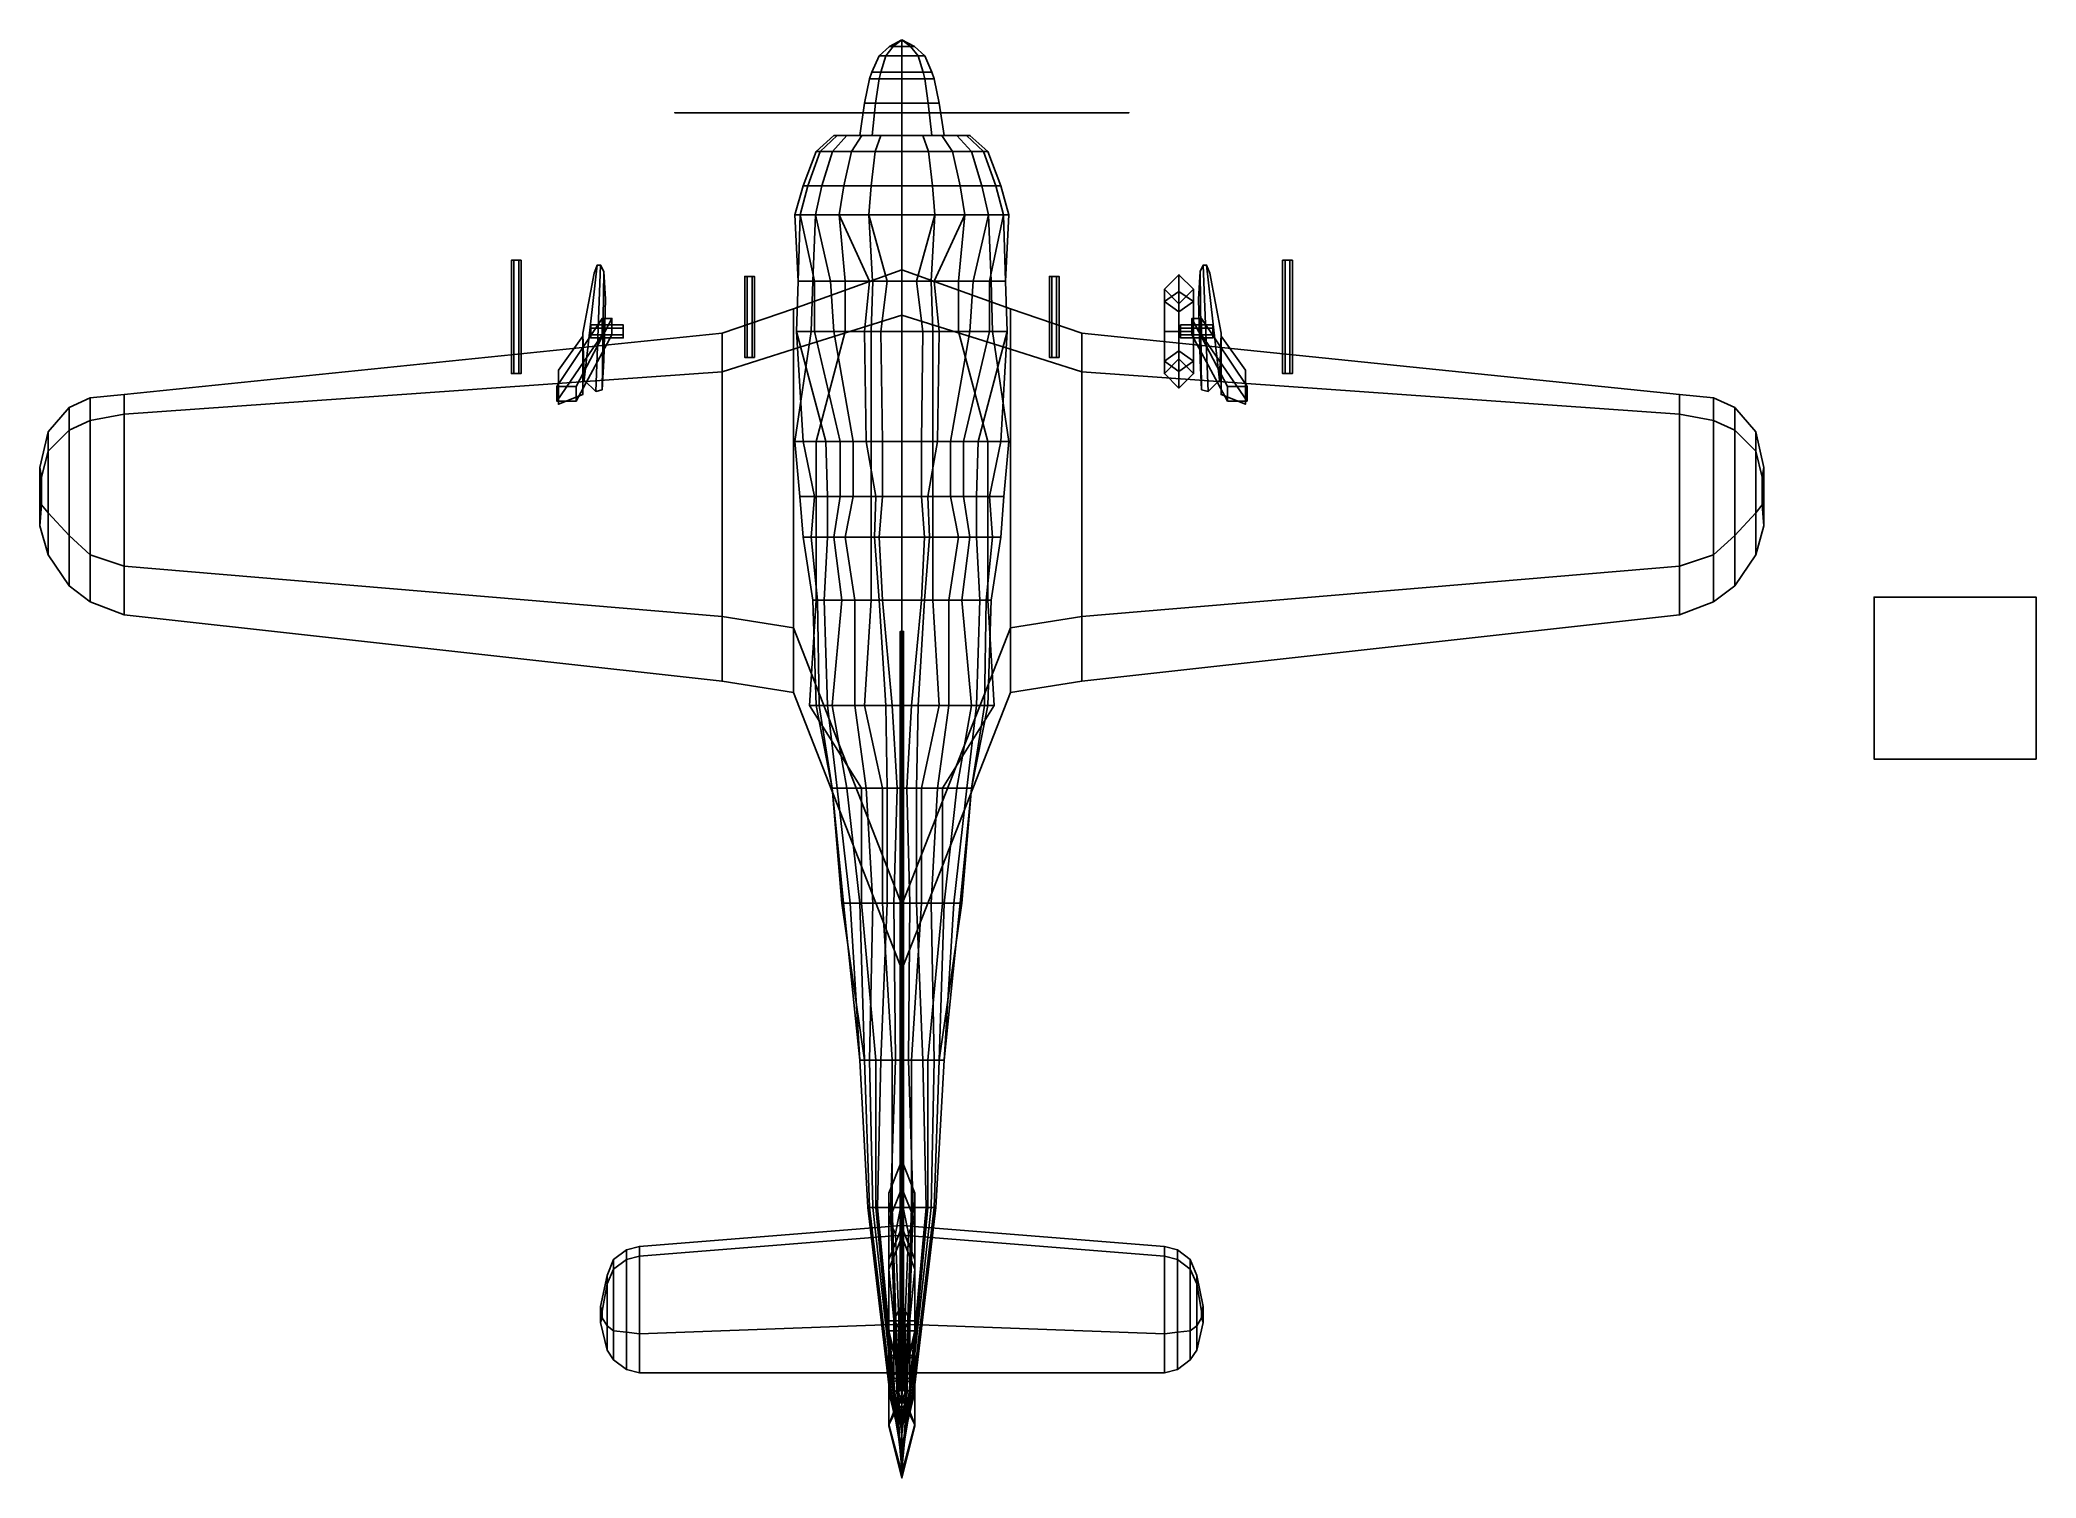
# Model space of a CAD drawing. Header units: millimetres. Extents: x -5.3 to 7, y -4.4 to 4.4.
import ezdxf

# ---------------------------------------------------------------- set-up
doc = ezdxf.new("R2010")
doc.units = ezdxf.units.MM
for name, color, linetype in [('propeller', 1, 'Continuous'), ('shassis', 3, 'Continuous'), ('shassis2', 3, 'Continuous'), ('wheels', 2, 'Continuous'), ('wing1', 1, 'Continuous'), ('wing2', 5, 'Continuous')]:
    doc.layers.add(name, color=color, linetype=linetype)

msp = doc.modelspace()

# ---------------------------------------------------------------- linework, layer by layer
for points in [[(-0.504, 3.75, 1.856), (-0.53, 3.75, 2.02), (-0.42, 3.85, 2.02), (-0.399, 3.85, 1.89)], [(-0.53, 3.75, 2.02), (-0.504, 3.75, 2.184), (-0.399, 3.85, 2.15), (-0.42, 3.85, 2.02)], [(-0.429, 3.75, 1.708), (-0.504, 3.75, 1.856), (-0.399, 3.85, 1.89), (-0.34, 3.85, 1.773)], [(-0.504, 3.75, 2.184), (-0.429, 3.75, 2.332), (-0.34, 3.85, 2.267), (-0.399, 3.85, 2.15)], [(-0.312, 3.75, 1.591), (-0.429, 3.75, 1.708), (-0.34, 3.85, 1.773), (-0.247, 3.85, 1.68)], [(-0.429, 3.75, 2.332), (-0.312, 3.75, 2.449), (-0.247, 3.85, 2.36), (-0.34, 3.85, 2.267)], [(-0.399, 3.85, 2.15), (0.34, 3.85, 2.267), (0.399, 3.85, 2.15), (-0.42, 3.85, 2.02)], [(-0.42, 3.85, 2.02), (0.399, 3.85, 2.15), (0.42, 3.85, 2.02), (-0.399, 3.85, 1.89)], [(-0.34, 3.85, 2.267), (0.247, 3.85, 2.36), (0.34, 3.85, 2.267), (-0.399, 3.85, 2.15)], [(-0.399, 3.85, 1.89), (0.42, 3.85, 2.02), (0.399, 3.85, 1.89), (-0.34, 3.85, 1.773)], [(-0.247, 3.85, 2.36), (0.13, 3.85, 2.419), (0.247, 3.85, 2.36), (-0.34, 3.85, 2.267)], [(-0.34, 3.85, 1.773), (0.399, 3.85, 1.89), (0.34, 3.85, 1.773), (-0.247, 3.85, 1.68)], [(-0.164, 3.75, 1.516), (-0.312, 3.75, 1.591), (-0.247, 3.85, 1.68), (-0.13, 3.85, 1.621)], [(-0.312, 3.75, 2.449), (-0.164, 3.75, 2.524), (-0.13, 3.85, 2.419), (-0.247, 3.85, 2.36)], [(-0.13, 3.85, 2.419), (0, 3.85, 2.44), (0.13, 3.85, 2.419), (-0.247, 3.85, 2.36)], [(-0.247, 3.85, 1.68), (0.34, 3.85, 1.773), (0.247, 3.85, 1.68), (-0.13, 3.85, 1.621)], [(0, 3.75, 1.49), (-0.164, 3.75, 1.516), (-0.13, 3.85, 1.621), (0, 3.85, 1.6)], [(-0.164, 3.75, 2.524), (0, 3.75, 2.55), (0, 3.85, 2.44), (-0.13, 3.85, 2.419)], [(-0.13, 3.85, 1.621), (0.247, 3.85, 1.68), (0.13, 3.85, 1.621), (0, 3.85, 1.6)], [(0.164, 3.75, 1.516), (0, 3.75, 1.49), (0, 3.85, 1.6), (0.13, 3.85, 1.621)], [(0, 3.75, 2.55), (0.164, 3.75, 2.524), (0.13, 3.85, 2.419), (0, 3.85, 2.44)], [(0.312, 3.75, 1.591), (0.164, 3.75, 1.516), (0.13, 3.85, 1.621), (0.247, 3.85, 1.68)], [(0.164, 3.75, 2.524), (0.312, 3.75, 2.449), (0.247, 3.85, 2.36), (0.13, 3.85, 2.419)], [(0.429, 3.75, 1.708), (0.312, 3.75, 1.591), (0.247, 3.85, 1.68), (0.34, 3.85, 1.773)], [(0.312, 3.75, 2.449), (0.429, 3.75, 2.332), (0.34, 3.85, 2.267), (0.247, 3.85, 2.36)], [(0.504, 3.75, 1.856), (0.429, 3.75, 1.708), (0.34, 3.85, 1.773), (0.399, 3.85, 1.89)], [(0.429, 3.75, 2.332), (0.504, 3.75, 2.184), (0.399, 3.85, 2.15), (0.34, 3.85, 2.267)], [(0.53, 3.75, 2.02), (0.504, 3.75, 1.856), (0.399, 3.85, 1.89), (0.42, 3.85, 2.02)], [(0.504, 3.75, 2.184), (0.53, 3.75, 2.02), (0.42, 3.85, 2.02), (0.399, 3.85, 2.15)], [(-0.58, 3.54, 1.831), (-0.61, 3.54, 2.02), (-0.53, 3.75, 2.02), (-0.504, 3.75, 1.856)], [(-0.61, 3.54, 2.02), (-0.58, 3.54, 2.209), (-0.504, 3.75, 2.184), (-0.53, 3.75, 2.02)], [(-0.494, 3.54, 1.661), (-0.58, 3.54, 1.831), (-0.504, 3.75, 1.856), (-0.429, 3.75, 1.708)], [(-0.58, 3.54, 2.209), (-0.494, 3.54, 2.379), (-0.429, 3.75, 2.332), (-0.504, 3.75, 2.184)], [(-0.359, 3.54, 1.526), (-0.494, 3.54, 1.661), (-0.429, 3.75, 1.708), (-0.312, 3.75, 1.591)], [(-0.494, 3.54, 2.379), (-0.359, 3.54, 2.514), (-0.312, 3.75, 2.449), (-0.429, 3.75, 2.332)], [(-0.189, 3.54, 1.44), (-0.359, 3.54, 1.526), (-0.312, 3.75, 1.591), (-0.164, 3.75, 1.516)], [(-0.359, 3.54, 2.514), (-0.189, 3.54, 2.6), (-0.164, 3.75, 2.524), (-0.312, 3.75, 2.449)], [(0, 3.54, 1.41), (-0.189, 3.54, 1.44), (-0.164, 3.75, 1.516), (0, 3.75, 1.49)], [(-0.189, 3.54, 2.6), (0, 3.54, 2.63), (0, 3.75, 2.55), (-0.164, 3.75, 2.524)], [(0.189, 3.54, 1.44), (0, 3.54, 1.41), (0, 3.75, 1.49), (0.164, 3.75, 1.516)], [(0, 3.54, 2.63), (0.189, 3.54, 2.6), (0.164, 3.75, 2.524), (0, 3.75, 2.55)], [(0.359, 3.54, 1.526), (0.189, 3.54, 1.44), (0.164, 3.75, 1.516), (0.312, 3.75, 1.591)], [(0.189, 3.54, 2.6), (0.359, 3.54, 2.514), (0.312, 3.75, 2.449), (0.164, 3.75, 2.524)], [(0.494, 3.54, 1.661), (0.359, 3.54, 1.526), (0.312, 3.75, 1.591), (0.429, 3.75, 1.708)], [(0.359, 3.54, 2.514), (0.494, 3.54, 2.379), (0.429, 3.75, 2.332), (0.312, 3.75, 2.449)], [(0.58, 3.54, 1.831), (0.494, 3.54, 1.661), (0.429, 3.75, 1.708), (0.504, 3.75, 1.856)], [(0.494, 3.54, 2.379), (0.58, 3.54, 2.209), (0.504, 3.75, 2.184), (0.429, 3.75, 2.332)], [(0.61, 3.54, 2.02), (0.58, 3.54, 1.831), (0.504, 3.75, 1.856), (0.53, 3.75, 2.02)], [(0.58, 3.54, 2.209), (0.61, 3.54, 2.02), (0.53, 3.75, 2.02), (0.504, 3.75, 2.184)], [(-0.628, 3.36, 1.816), (-0.66, 3.36, 2.02), (-0.61, 3.54, 2.02), (-0.58, 3.54, 1.831)], [(-0.66, 3.36, 2.02), (-0.628, 3.36, 2.224), (-0.58, 3.54, 2.209), (-0.61, 3.54, 2.02)], [(-0.534, 3.36, 1.632), (-0.628, 3.36, 1.816), (-0.58, 3.54, 1.831), (-0.494, 3.54, 1.661)], [(-0.628, 3.36, 2.224), (-0.534, 3.36, 2.408), (-0.494, 3.54, 2.379), (-0.58, 3.54, 2.209)], [(-0.388, 3.36, 1.486), (-0.534, 3.36, 1.632), (-0.494, 3.54, 1.661), (-0.359, 3.54, 1.526)], [(-0.534, 3.36, 2.408), (-0.388, 3.36, 2.554), (-0.359, 3.54, 2.514), (-0.494, 3.54, 2.379)], [(-0.204, 3.36, 1.392), (-0.388, 3.36, 1.486), (-0.359, 3.54, 1.526), (-0.189, 3.54, 1.44)], [(-0.388, 3.36, 2.554), (-0.204, 3.36, 2.648), (-0.189, 3.54, 2.6), (-0.359, 3.54, 2.514)], [(0, 3.36, 1.36), (-0.204, 3.36, 1.392), (-0.189, 3.54, 1.44), (0, 3.54, 1.41)], [(-0.204, 3.36, 2.648), (0, 3.36, 2.68), (0, 3.54, 2.63), (-0.189, 3.54, 2.6)], [(0.204, 3.36, 1.392), (0, 3.36, 1.36), (0, 3.54, 1.41), (0.189, 3.54, 1.44)], [(0, 3.36, 2.68), (0.204, 3.36, 2.648), (0.189, 3.54, 2.6), (0, 3.54, 2.63)], [(0.388, 3.36, 1.486), (0.204, 3.36, 1.392), (0.189, 3.54, 1.44), (0.359, 3.54, 1.526)], [(0.204, 3.36, 2.648), (0.388, 3.36, 2.554), (0.359, 3.54, 2.514), (0.189, 3.54, 2.6)], [(0.534, 3.36, 1.632), (0.388, 3.36, 1.486), (0.359, 3.54, 1.526), (0.494, 3.54, 1.661)], [(0.388, 3.36, 2.554), (0.534, 3.36, 2.408), (0.494, 3.54, 2.379), (0.359, 3.54, 2.514)], [(0.628, 3.36, 1.816), (0.534, 3.36, 1.632), (0.494, 3.54, 1.661), (0.58, 3.54, 1.831)], [(0.534, 3.36, 2.408), (0.628, 3.36, 2.224), (0.58, 3.54, 2.209), (0.494, 3.54, 2.379)], [(0.66, 3.36, 2.02), (0.628, 3.36, 1.816), (0.58, 3.54, 1.831), (0.61, 3.54, 2.02)], [(0.628, 3.36, 2.224), (0.66, 3.36, 2.02), (0.61, 3.54, 2.02), (0.58, 3.54, 2.209)], [(-0.64, 2.95, 2.12), (-0.54, 2.95, 2.36), (-0.628, 3.36, 2.224), (-0.66, 3.36, 2.02)], [(-0.64, 2.95, 1.92), (-0.64, 2.95, 2.12), (-0.66, 3.36, 2.02), (-0.628, 3.36, 1.816)], [(-0.55, 2.95, 1.69), (-0.64, 2.95, 1.92), (-0.628, 3.36, 1.816), (-0.534, 3.36, 1.632)], [(-0.54, 2.95, 2.36), (-0.44, 2.95, 2.49), (-0.534, 3.36, 2.408), (-0.628, 3.36, 2.224)], [(-0.35, 2.95, 1.48), (-0.55, 2.95, 1.69), (-0.534, 3.36, 1.632), (-0.388, 3.36, 1.486)], [(-0.44, 2.95, 2.49), (-0.2, 2.95, 2.67), (-0.388, 3.36, 2.554), (-0.534, 3.36, 2.408)], [(-0.2, 2.95, 2.67), (-0.09, 2.95, 2.71), (-0.204, 3.36, 2.648), (-0.388, 3.36, 2.554)], [(-0.182, 2.95, 1.391), (-0.35, 2.95, 1.48), (-0.388, 3.36, 1.486), (-0.204, 3.36, 1.392)], [(-0.09, 2.95, 2.71), (0, 2.95, 2.71), (0, 3.36, 2.68), (-0.204, 3.36, 2.648)], [(0, 2.95, 1.38), (-0.182, 2.95, 1.391), (-0.204, 3.36, 1.392), (0, 3.36, 1.36)], [(0, 2.95, 2.71), (0.09, 2.95, 2.71), (0.204, 3.36, 2.648), (0, 3.36, 2.68)], [(0.18, 2.95, 1.39), (0, 2.95, 1.38), (0, 3.36, 1.36), (0.204, 3.36, 1.392)], [(0.09, 2.95, 2.71), (0.2, 2.95, 2.67), (0.388, 3.36, 2.554), (0.204, 3.36, 2.648)], [(0.35, 2.95, 1.48), (0.18, 2.95, 1.39), (0.204, 3.36, 1.392), (0.388, 3.36, 1.486)], [(0.2, 2.95, 2.67), (0.44, 2.95, 2.49), (0.534, 3.36, 2.408), (0.388, 3.36, 2.554)], [(0.55, 2.95, 1.69), (0.35, 2.95, 1.48), (0.388, 3.36, 1.486), (0.534, 3.36, 1.632)], [(0.44, 2.95, 2.49), (0.54, 2.95, 2.36), (0.628, 3.36, 2.224), (0.534, 3.36, 2.408)], [(0.64, 2.95, 1.92), (0.55, 2.95, 1.69), (0.534, 3.36, 1.632), (0.628, 3.36, 1.816)], [(0.54, 2.95, 2.36), (0.64, 2.95, 2.12), (0.66, 3.36, 2.02), (0.628, 3.36, 2.224)], [(0.64, 2.95, 2.12), (0.64, 2.95, 1.92), (0.628, 3.36, 1.816), (0.66, 3.36, 2.02)], [(-0.64, 2.95, 2.12), (-0.64, 2.95, 1.92), (-0.65, 2.64, 1.93), (-0.65, 2.64, 2.13)], [(-0.64, 2.95, 1.92), (-0.55, 2.95, 1.69), (-0.56, 2.64, 1.69), (-0.65, 2.64, 1.93)], [(-0.54, 2.95, 2.36), (-0.64, 2.95, 2.12), (-0.65, 2.64, 2.13), (-0.54, 2.64, 2.34)], [(-0.55, 2.95, 1.69), (-0.35, 2.95, 1.48), (-0.35, 2.64, 1.48), (-0.56, 2.64, 1.69)], [(-0.44, 2.95, 2.49), (-0.54, 2.95, 2.36), (-0.54, 2.64, 2.34), (-0.42, 2.64, 2.51)], [(-0.2, 2.95, 2.67), (-0.44, 2.95, 2.49), (-0.42, 2.64, 2.51), (-0.23, 2.64, 2.69)], [(-0.35, 2.95, 1.48), (-0.18, 2.95, 1.39), (-0.19, 2.64, 1.41), (-0.35, 2.64, 1.48)], [(-0.09, 2.95, 2.71), (-0.2, 2.95, 2.67), (-0.23, 2.64, 2.69), (-0.13, 2.64, 2.73)], [(0, 2.64, 1.38), (-0.19, 2.64, 1.41), (-0.18, 2.95, 1.39), (0, 2.95, 1.38)], [(0.09, 2.95, 2.71), (-0.09, 2.95, 2.71), (-0.13, 2.64, 2.73), (0.13, 2.64, 2.73)], [(0, 2.95, 1.38), (0.18, 2.95, 1.39), (0.19, 2.64, 1.41), (0, 2.64, 1.38)], [(0.13, 2.64, 2.73), (0.23, 2.64, 2.69), (0.2, 2.95, 2.67), (0.09, 2.95, 2.71)], [(0.35, 2.64, 1.48), (0.19, 2.64, 1.41), (0.18, 2.95, 1.39), (0.35, 2.95, 1.48)], [(0.23, 2.64, 2.69), (0.42, 2.64, 2.51), (0.44, 2.95, 2.49), (0.2, 2.95, 2.67)], [(0.56, 2.64, 1.69), (0.35, 2.64, 1.48), (0.35, 2.95, 1.48), (0.55, 2.95, 1.69)], [(0.42, 2.64, 2.51), (0.54, 2.64, 2.34), (0.54, 2.95, 2.36), (0.44, 2.95, 2.49)], [(0.54, 2.64, 2.34), (0.65, 2.64, 2.13), (0.64, 2.95, 2.12), (0.54, 2.95, 2.36)], [(0.65, 2.64, 1.93), (0.56, 2.64, 1.69), (0.55, 2.95, 1.69), (0.64, 2.95, 1.92)], [(0.65, 2.64, 2.13), (0.65, 2.64, 1.93), (0.64, 2.95, 1.92), (0.64, 2.95, 2.12)], [(-0.65, 2.64, 1.93), (-0.56, 2.64, 1.69), (-0.66, 1.96, 1.75), (-0.61, 1.96, 1.99)], [(-0.56, 2.64, 1.69), (-0.35, 2.64, 1.48), (-0.53, 1.96, 1.54), (-0.66, 1.96, 1.75)], [(-0.54, 2.64, 2.34), (-0.65, 2.64, 2.13), (-0.47, 1.96, 2.35), (-0.38, 1.96, 2.51)], [(-0.65, 2.64, 2.13), (-0.65, 2.64, 1.93), (-0.61, 1.96, 1.99), (-0.47, 1.96, 2.35)], [(-0.42, 2.64, 2.51), (-0.54, 2.64, 2.34), (-0.38, 1.96, 2.51), (-0.3, 1.96, 2.65)], [(-0.35, 2.64, 1.48), (-0.19, 2.64, 1.41), (-0.19, 1.96, 1.43), (-0.53, 1.96, 1.54)], [(-0.23, 2.64, 2.69), (-0.42, 2.64, 2.51), (-0.3, 1.96, 2.65), (-0.22, 1.96, 2.79)], [(-0.13, 2.64, 2.73), (-0.23, 2.64, 2.69), (-0.22, 1.96, 2.79), (-0.12, 1.96, 2.82)], [(0, 1.96, 1.39), (-0.19, 1.96, 1.43), (-0.19, 2.64, 1.41), (0, 2.64, 1.38)], [(0, 2.64, 2.73), (-0.13, 2.64, 2.73), (-0.12, 1.96, 2.82), (0, 1.96, 2.79)], [(0.13, 2.64, 2.73), (0, 2.64, 2.73), (0, 1.96, 2.79), (0.12, 1.96, 2.82)], [(0, 2.64, 1.38), (0.19, 2.64, 1.41), (0.19, 1.96, 1.43), (0, 1.96, 1.39)], [(0.12, 1.96, 2.82), (0.22, 1.96, 2.79), (0.23, 2.64, 2.69), (0.13, 2.64, 2.73)], [(0.53, 1.96, 1.54), (0.19, 1.96, 1.43), (0.19, 2.64, 1.41), (0.35, 2.64, 1.48)], [(0.22, 1.96, 2.79), (0.3, 1.96, 2.65), (0.42, 2.64, 2.51), (0.23, 2.64, 2.69)], [(0.3, 1.96, 2.65), (0.38, 1.96, 2.51), (0.54, 2.64, 2.34), (0.42, 2.64, 2.51)], [(0.66, 1.96, 1.75), (0.53, 1.96, 1.54), (0.35, 2.64, 1.48), (0.56, 2.64, 1.69)], [(0.38, 1.96, 2.51), (0.47, 1.96, 2.35), (0.65, 2.64, 2.13), (0.54, 2.64, 2.34)], [(0.47, 1.96, 2.35), (0.61, 1.96, 1.99), (0.65, 2.64, 1.93), (0.65, 2.64, 2.13)], [(0.61, 1.96, 1.99), (0.66, 1.96, 1.75), (0.56, 2.64, 1.69), (0.65, 2.64, 1.93)], [(-0.66, 1.96, 1.75), (-0.53, 1.96, 1.54), (-0.53, 1.62, 1.56), (-0.63, 1.62, 1.77)], [(-0.61, 1.96, 1.99), (-0.66, 1.96, 1.75), (-0.63, 1.62, 1.77), (-0.54, 1.62, 2.01)], [(-0.47, 1.96, 2.35), (-0.61, 1.96, 1.99), (-0.54, 1.62, 2.01), (-0.46, 1.62, 2.29)], [(-0.53, 1.96, 1.54), (-0.19, 1.96, 1.43), (-0.19, 1.62, 1.45), (-0.53, 1.62, 1.56)], [(-0.38, 1.96, 2.51), (-0.47, 1.96, 2.35), (-0.46, 1.62, 2.29), (-0.38, 1.62, 2.48)], [(-0.3, 1.96, 2.65), (-0.38, 1.96, 2.51), (-0.38, 1.62, 2.48), (-0.3, 1.62, 2.62)], [(-0.22, 1.96, 2.79), (-0.3, 1.96, 2.65), (-0.3, 1.62, 2.62), (-0.16, 1.62, 2.81)], [(-0.12, 1.96, 2.82), (-0.22, 1.96, 2.79), (-0.16, 1.62, 2.81), (-0.12, 1.62, 2.82)], [(0, 1.62, 1.42), (-0.19, 1.62, 1.45), (-0.19, 1.96, 1.43), (0, 1.96, 1.39)], [(0, 1.96, 2.79), (-0.12, 1.96, 2.82), (-0.12, 1.62, 2.82), (0, 1.62, 2.8)], [(0, 1.96, 1.39), (0.19, 1.96, 1.43), (0.19, 1.62, 1.45), (0, 1.62, 1.42)], [(0, 1.62, 2.8), (0.12, 1.62, 2.82), (0.12, 1.96, 2.82), (0, 1.96, 2.79)], [(0.12, 1.62, 2.82), (0.16, 1.62, 2.81), (0.22, 1.96, 2.79), (0.12, 1.96, 2.82)], [(0.16, 1.62, 2.81), (0.3, 1.62, 2.62), (0.3, 1.96, 2.65), (0.22, 1.96, 2.79)], [(0.53, 1.62, 1.56), (0.19, 1.62, 1.45), (0.19, 1.96, 1.43), (0.53, 1.96, 1.54)], [(0.3, 1.62, 2.62), (0.38, 1.62, 2.48), (0.38, 1.96, 2.51), (0.3, 1.96, 2.65)], [(0.38, 1.62, 2.48), (0.46, 1.62, 2.29), (0.47, 1.96, 2.35), (0.38, 1.96, 2.51)], [(0.46, 1.62, 2.29), (0.54, 1.62, 2.01), (0.61, 1.96, 1.99), (0.47, 1.96, 2.35)], [(0.63, 1.62, 1.77), (0.53, 1.62, 1.56), (0.53, 1.96, 1.54), (0.66, 1.96, 1.75)], [(0.54, 1.62, 2.01), (0.63, 1.62, 1.77), (0.66, 1.96, 1.75), (0.61, 1.96, 1.99)], [(-0.54, 1.62, 2.01), (-0.63, 1.62, 1.77), (-0.61, 1.37, 1.81), (-0.56, 1.37, 2.05)], [(-0.63, 1.62, 1.77), (-0.53, 1.62, 1.56), (-0.53, 1.37, 1.55), (-0.61, 1.37, 1.81)], [(-0.46, 1.62, 2.29), (-0.54, 1.62, 2.01), (-0.56, 1.37, 2.05), (-0.46, 1.37, 2.33)], [(-0.53, 1.62, 1.56), (-0.19, 1.62, 1.45), (-0.19, 1.37, 1.42), (-0.53, 1.37, 1.55)], [(-0.38, 1.62, 2.48), (-0.46, 1.62, 2.29), (-0.46, 1.37, 2.33), (-0.42, 1.37, 2.42)], [(-0.3, 1.62, 2.62), (-0.38, 1.62, 2.48), (-0.42, 1.37, 2.42), (-0.35, 1.37, 2.54)], [(-0.16, 1.62, 2.81), (-0.3, 1.62, 2.62), (-0.35, 1.37, 2.54), (-0.17, 1.37, 2.82)], [(0, 1.37, 1.42), (-0.19, 1.37, 1.42), (-0.19, 1.62, 1.45), (0, 1.62, 1.42)], [(-0.12, 1.62, 2.82), (-0.16, 1.62, 2.81), (-0.17, 1.37, 2.82), (-0.14, 1.37, 2.84)], [(0, 1.62, 2.8), (-0.12, 1.62, 2.82), (-0.14, 1.37, 2.84), (0, 1.37, 2.84)], [(0, 1.62, 1.42), (0.19, 1.62, 1.45), (0.19, 1.37, 1.42), (0, 1.37, 1.42)], [(0, 1.37, 2.84), (0.14, 1.37, 2.84), (0.12, 1.62, 2.82), (0, 1.62, 2.8)], [(0.14, 1.37, 2.84), (0.17, 1.37, 2.82), (0.16, 1.62, 2.81), (0.12, 1.62, 2.82)], [(0.17, 1.37, 2.82), (0.35, 1.37, 2.54), (0.3, 1.62, 2.62), (0.16, 1.62, 2.81)], [(0.53, 1.37, 1.55), (0.19, 1.37, 1.42), (0.19, 1.62, 1.45), (0.53, 1.62, 1.56)], [(0.35, 1.37, 2.54), (0.42, 1.37, 2.42), (0.38, 1.62, 2.48), (0.3, 1.62, 2.62)], [(0.42, 1.37, 2.42), (0.46, 1.37, 2.33), (0.46, 1.62, 2.29), (0.38, 1.62, 2.48)], [(0.46, 1.37, 2.33), (0.56, 1.37, 2.05), (0.54, 1.62, 2.01), (0.46, 1.62, 2.29)], [(0.61, 1.37, 1.81), (0.53, 1.37, 1.55), (0.53, 1.62, 1.56), (0.63, 1.62, 1.77)], [(0.56, 1.37, 2.05), (0.61, 1.37, 1.81), (0.63, 1.62, 1.77), (0.54, 1.62, 2.01)], [(-0.56, 1.37, 2.05), (-0.61, 1.37, 1.81), (-0.55, 0.98, 1.78), (-0.52, 0.98, 1.98)], [(-0.61, 1.37, 1.81), (-0.53, 1.37, 1.55), (-0.53, 0.98, 1.51), (-0.55, 0.98, 1.78)], [(-0.46, 1.37, 2.33), (-0.56, 1.37, 2.05), (-0.52, 0.98, 1.98), (-0.48, 0.98, 2.15)], [(-0.53, 1.37, 1.55), (-0.19, 1.37, 1.42), (-0.19, 0.98, 1.43), (-0.53, 0.98, 1.51)], [(-0.42, 1.37, 2.42), (-0.46, 1.37, 2.33), (-0.48, 0.98, 2.15), (-0.37, 0.98, 2.43)], [(-0.35, 1.37, 2.54), (-0.42, 1.37, 2.42), (-0.37, 0.98, 2.43), (-0.29, 0.98, 2.58)], [(-0.17, 1.37, 2.82), (-0.35, 1.37, 2.54), (-0.29, 0.98, 2.58), (-0.14, 0.98, 2.99)], [(-0.14, 1.37, 2.84), (-0.17, 1.37, 2.82), (-0.14, 0.98, 2.99), (-0.12, 0.98, 3.03)], [(-0.12, 0.98, 3.03), (0.12, 0.98, 3.03), (0.14, 1.37, 2.84), (-0.14, 1.37, 2.84)], [(0.12, 0.98, 3.03), (0.14, 0.98, 2.99), (0.17, 1.37, 2.82), (0.14, 1.37, 2.84)], [(0.14, 0.98, 2.99), (0.29, 0.98, 2.58), (0.35, 1.37, 2.54), (0.17, 1.37, 2.82)], [(0.53, 0.98, 1.51), (0.19, 0.98, 1.43), (0.19, 1.37, 1.42), (0.53, 1.37, 1.55)], [(0.29, 0.98, 2.58), (0.37, 0.98, 2.43), (0.42, 1.37, 2.42), (0.35, 1.37, 2.54)], [(0.37, 0.98, 2.43), (0.48, 0.98, 2.15), (0.46, 1.37, 2.33), (0.42, 1.37, 2.42)], [(0.48, 0.98, 2.15), (0.52, 0.98, 1.98), (0.56, 1.37, 2.05), (0.46, 1.37, 2.33)], [(0.52, 0.98, 1.98), (0.55, 0.98, 1.78), (0.61, 1.37, 1.81), (0.56, 1.37, 2.05)], [(0.55, 0.98, 1.78), (0.53, 0.98, 1.51), (0.53, 1.37, 1.55), (0.61, 1.37, 1.81)], [(7, 1, 1), (7, 1), (6, 1), (6, 1, 1)], [(7, 1), (7, 0), (6, 0), (6, 1)], [(6, 1), (6, 0), (6, 0, 1), (6, 1, 1)], [(6, 1, 1), (6, 0, 1), (7, 0, 1), (7, 1, 1)], [(7, 0, 1), (7, 0), (7, 1), (7, 1, 1)], [(-0.55, 0.98, 1.78), (-0.53, 0.98, 1.51), (-0.57, 0.33, 1.55), (-0.53, 0.33, 1.65)], [(-0.53, 0.98, 1.51), (-0.19, 0.98, 1.43), (-0.23, 0.33, 1.45), (-0.57, 0.33, 1.55)], [(-0.52, 0.98, 1.98), (-0.55, 0.98, 1.78), (-0.53, 0.33, 1.65), (-0.51, 0.33, 1.89)], [(-0.48, 0.98, 2.15), (-0.52, 0.98, 1.98), (-0.51, 0.33, 1.89), (-0.46, 0.33, 2.17)], [(-0.37, 0.98, 2.43), (-0.48, 0.98, 2.15), (-0.46, 0.33, 2.17), (-0.43, 0.33, 2.28)], [(-0.29, 0.98, 2.58), (-0.37, 0.98, 2.43), (-0.43, 0.33, 2.28), (-0.29, 0.33, 2.58)], [(-0.14, 0.98, 2.99), (-0.29, 0.98, 2.58), (-0.29, 0.33, 2.58), (-0.1, 0.33, 2.94)], [(-0.12, 0.98, 3.03), (-0.14, 0.98, 2.99), (-0.1, 0.33, 2.94), (-0.06, 0.33, 2.97)], [(0.12, 0.98, 3.03), (-0.12, 0.98, 3.03), (-0.06, 0.33, 2.97), (0.06, 0.33, 2.97)], [(0.06, 0.33, 2.97), (0.1, 0.33, 2.94), (0.14, 0.98, 2.99), (0.12, 0.98, 3.03)], [(0.1, 0.33, 2.94), (0.29, 0.33, 2.58), (0.29, 0.98, 2.58), (0.14, 0.98, 2.99)], [(0.57, 0.33, 1.55), (0.23, 0.33, 1.45), (0.19, 0.98, 1.43), (0.53, 0.98, 1.51)], [(0.29, 0.33, 2.58), (0.43, 0.33, 2.28), (0.37, 0.98, 2.43), (0.29, 0.98, 2.58)], [(0.43, 0.33, 2.28), (0.46, 0.33, 2.17), (0.48, 0.98, 2.15), (0.37, 0.98, 2.43)], [(0.46, 0.33, 2.17), (0.51, 0.33, 1.89), (0.52, 0.98, 1.98), (0.48, 0.98, 2.15)], [(0.51, 0.33, 1.89), (0.53, 0.33, 1.65), (0.55, 0.98, 1.78), (0.52, 0.98, 1.98)], [(0.53, 0.33, 1.65), (0.57, 0.33, 1.55), (0.53, 0.98, 1.51), (0.55, 0.98, 1.78)], [(0, 0.789, 2.969), (-0.01, 0.788, 2.959), (-0.01, -3.73, 3.772), (0, -3.728, 3.782)], [(-0.01, 0.788, 2.959), (0, 0.786, 2.949), (0, -3.732, 3.762), (-0.01, -3.73, 3.772)], [(0.01, 0.788, 2.959), (0, 0.789, 2.969), (0, -3.728, 3.782), (0.01, -3.73, 3.772)], [(0, 0.786, 2.949), (0.01, 0.788, 2.959), (0.01, -3.73, 3.772), (0, -3.732, 3.762)], [(-0.57, 0.33, 1.55), (-0.23, 0.33, 1.45), (-0.12, -0.18, 1.5), (-0.25, -0.18, 1.53)], [(-0.53, 0.33, 1.65), (-0.57, 0.33, 1.55), (-0.25, -0.18, 1.53), (-0.43, -0.18, 1.6)], [(-0.51, 0.33, 1.89), (-0.53, 0.33, 1.65), (-0.43, -0.18, 1.6), (-0.43, -0.18, 1.81)], [(-0.46, 0.33, 2.17), (-0.51, 0.33, 1.89), (-0.43, -0.18, 1.81), (-0.4, -0.18, 2.09)], [(-0.43, 0.33, 2.28), (-0.46, 0.33, 2.17), (-0.4, -0.18, 2.09), (-0.34, -0.18, 2.34)], [(-0.29, 0.33, 2.58), (-0.43, 0.33, 2.28), (-0.34, -0.18, 2.34), (-0.22, -0.18, 2.62)], [(-0.1, 0.33, 2.94), (-0.29, 0.33, 2.58), (-0.22, -0.18, 2.62), (-0.09, -0.18, 2.86)], [(0, -0.18, 1.49), (-0.12, -0.18, 1.5), (-0.23, 0.33, 1.45), (0, 0.33, 1.44)], [(-0.06, 0.33, 2.97), (-0.1, 0.33, 2.94), (-0.09, -0.18, 2.86), (-0.03, -0.18, 2.89)], [(0.06, 0.33, 2.97), (-0.06, 0.33, 2.97), (-0.03, -0.18, 2.89), (0.03, -0.18, 2.89)], [(0, 0.33, 1.44), (0.23, 0.33, 1.45), (0.12, -0.18, 1.5), (0, -0.18, 1.49)], [(0.03, -0.18, 2.89), (0.09, -0.18, 2.86), (0.1, 0.33, 2.94), (0.06, 0.33, 2.97)], [(0.09, -0.18, 2.86), (0.22, -0.18, 2.62), (0.29, 0.33, 2.58), (0.1, 0.33, 2.94)], [(0.25, -0.18, 1.53), (0.12, -0.18, 1.5), (0.23, 0.33, 1.45), (0.57, 0.33, 1.55)], [(0.22, -0.18, 2.62), (0.34, -0.18, 2.34), (0.43, 0.33, 2.28), (0.29, 0.33, 2.58)], [(0.43, -0.18, 1.6), (0.25, -0.18, 1.53), (0.57, 0.33, 1.55), (0.53, 0.33, 1.65)], [(0.34, -0.18, 2.34), (0.4, -0.18, 2.09), (0.46, 0.33, 2.17), (0.43, 0.33, 2.28)], [(0.4, -0.18, 2.09), (0.43, -0.18, 1.81), (0.51, 0.33, 1.89), (0.46, 0.33, 2.17)], [(0.43, -0.18, 1.81), (0.43, -0.18, 1.6), (0.53, 0.33, 1.65), (0.51, 0.33, 1.89)], [(6, 0, 1), (6, 0), (7, 0), (7, 0, 1)], [(-0.43, -0.18, 1.81), (-0.43, -0.18, 1.6), (-0.37, -0.89, 1.7), (-0.36, -0.89, 1.97)], [(-0.43, -0.18, 1.6), (-0.25, -0.18, 1.53), (-0.25, -0.89, 1.62), (-0.37, -0.89, 1.7)], [(-0.4, -0.18, 2.09), (-0.43, -0.18, 1.81), (-0.36, -0.89, 1.97), (-0.32, -0.89, 2.28)], [(-0.34, -0.18, 2.34), (-0.4, -0.18, 2.09), (-0.32, -0.89, 2.28), (-0.26, -0.89, 2.47)], [(-0.22, -0.18, 2.62), (-0.34, -0.18, 2.34), (-0.26, -0.89, 2.47), (-0.18, -0.89, 2.64)], [(-0.25, -0.18, 1.53), (-0.12, -0.18, 1.5), (-0.12, -0.89, 1.57), (-0.25, -0.89, 1.62)], [(-0.09, -0.18, 2.86), (-0.22, -0.18, 2.62), (-0.18, -0.89, 2.64), (-0.09, -0.89, 2.74)], [(0, -0.89, 1.56), (-0.12, -0.89, 1.57), (-0.12, -0.18, 1.5), (0, -0.18, 1.49)], [(-0.03, -0.18, 2.89), (-0.09, -0.18, 2.86), (-0.09, -0.89, 2.74), (-0.05, -0.89, 2.77)], [(0.03, -0.18, 2.89), (-0.03, -0.18, 2.89), (-0.05, -0.89, 2.77), (0.05, -0.89, 2.77)], [(0, -0.18, 1.49), (0.12, -0.18, 1.5), (0.12, -0.89, 1.57), (0, -0.89, 1.56)], [(0.05, -0.89, 2.77), (0.09, -0.89, 2.74), (0.09, -0.18, 2.86), (0.03, -0.18, 2.89)], [(0.09, -0.89, 2.74), (0.18, -0.89, 2.64), (0.22, -0.18, 2.62), (0.09, -0.18, 2.86)], [(0.25, -0.89, 1.62), (0.12, -0.89, 1.57), (0.12, -0.18, 1.5), (0.25, -0.18, 1.53)], [(0.18, -0.89, 2.64), (0.26, -0.89, 2.47), (0.34, -0.18, 2.34), (0.22, -0.18, 2.62)], [(0.37, -0.89, 1.7), (0.25, -0.89, 1.62), (0.25, -0.18, 1.53), (0.43, -0.18, 1.6)], [(0.26, -0.89, 2.47), (0.32, -0.89, 2.28), (0.4, -0.18, 2.09), (0.34, -0.18, 2.34)], [(0.32, -0.89, 2.28), (0.36, -0.89, 1.97), (0.43, -0.18, 1.81), (0.4, -0.18, 2.09)], [(0.36, -0.89, 1.97), (0.37, -0.89, 1.7), (0.43, -0.18, 1.6), (0.43, -0.18, 1.81)], [(-0.37, -0.89, 1.7), (-0.25, -0.89, 1.62), (-0.16, -1.86, 1.71), (-0.23, -1.86, 1.76)], [(-0.36, -0.89, 1.97), (-0.37, -0.89, 1.7), (-0.23, -1.86, 1.76), (-0.26, -1.86, 1.82)], [(-0.32, -0.89, 2.28), (-0.36, -0.89, 1.97), (-0.26, -1.86, 1.82), (-0.26, -1.86, 2.06)], [(-0.26, -0.89, 2.47), (-0.32, -0.89, 2.28), (-0.26, -1.86, 2.06), (-0.23, -1.86, 2.32)], [(-0.18, -0.89, 2.64), (-0.26, -0.89, 2.47), (-0.23, -1.86, 2.32), (-0.2, -1.86, 2.42)], [(-0.25, -0.89, 1.62), (-0.12, -0.89, 1.57), (-0.06, -1.86, 1.68), (-0.16, -1.86, 1.71)], [(-0.09, -0.89, 2.74), (-0.18, -0.89, 2.64), (-0.2, -1.86, 2.42), (-0.13, -1.86, 2.56)], [(-0.05, -0.89, 2.77), (-0.09, -0.89, 2.74), (-0.13, -1.86, 2.56), (-0.04, -1.86, 2.62)], [(0, -1.86, 1.67), (-0.06, -1.86, 1.68), (-0.12, -0.89, 1.57), (0, -0.89, 1.56)], [(0.05, -0.89, 2.77), (-0.05, -0.89, 2.77), (-0.04, -1.86, 2.62), (0.04, -1.86, 2.62)], [(0, -0.89, 1.56), (0.12, -0.89, 1.57), (0.06, -1.86, 1.68), (0, -1.86, 1.67)], [(0.04, -1.86, 2.62), (0.13, -1.86, 2.56), (0.09, -0.89, 2.74), (0.05, -0.89, 2.77)], [(0.16, -1.86, 1.71), (0.06, -1.86, 1.68), (0.12, -0.89, 1.57), (0.25, -0.89, 1.62)], [(0.13, -1.86, 2.56), (0.2, -1.86, 2.42), (0.18, -0.89, 2.64), (0.09, -0.89, 2.74)], [(0.23, -1.86, 1.76), (0.16, -1.86, 1.71), (0.25, -0.89, 1.62), (0.37, -0.89, 1.7)], [(0.2, -1.86, 2.42), (0.23, -1.86, 2.32), (0.26, -0.89, 2.47), (0.18, -0.89, 2.64)], [(0.26, -1.86, 1.82), (0.23, -1.86, 1.76), (0.37, -0.89, 1.7), (0.36, -0.89, 1.97)], [(0.23, -1.86, 2.32), (0.26, -1.86, 2.06), (0.32, -0.89, 2.28), (0.26, -0.89, 2.47)], [(0.26, -1.86, 2.06), (0.26, -1.86, 1.82), (0.36, -0.89, 1.97), (0.32, -0.89, 2.28)], [(0.005, -1.231, 1.425), (-0.01, -1.235, 1.432), (-0.01, -1.19, 1.51), (0.005, -1.181, 1.51)], [(0.005, -1.181, 1.51), (-0.01, -1.19, 1.51), (-0.01, -1.235, 1.588), (0.005, -1.231, 1.595)], [(-0.01, -1.235, 1.432), (0.005, -1.239, 1.44), (0.005, -1.199, 1.51), (-0.01, -1.19, 1.51)], [(-0.01, -1.19, 1.51), (0.005, -1.199, 1.51), (0.005, -1.239, 1.58), (-0.01, -1.235, 1.588)], [(0.005, -1.329, 1.425), (-0.01, -1.325, 1.432), (-0.01, -1.235, 1.432), (0.005, -1.231, 1.425)], [(0.005, -1.231, 1.595), (-0.01, -1.235, 1.588), (-0.01, -1.325, 1.588), (0.005, -1.329, 1.595)], [(0.005, -1.239, 1.44), (0.005, -1.231, 1.425), (0.005, -1.181, 1.51), (0.005, -1.199, 1.51)], [(0.005, -1.199, 1.51), (0.005, -1.181, 1.51), (0.005, -1.231, 1.595), (0.005, -1.239, 1.58)], [(0.005, -1.321, 1.44), (0.005, -1.329, 1.425), (0.005, -1.231, 1.425), (0.005, -1.239, 1.44)], [(0.005, -1.239, 1.58), (0.005, -1.231, 1.595), (0.005, -1.329, 1.595), (0.005, -1.321, 1.58)], [(-0.01, -1.325, 1.432), (0.005, -1.321, 1.44), (0.005, -1.239, 1.44), (-0.01, -1.235, 1.432)], [(-0.01, -1.235, 1.588), (0.005, -1.239, 1.58), (0.005, -1.321, 1.58), (-0.01, -1.325, 1.588)], [(-0.01, -1.37, 1.51), (0.005, -1.361, 1.51), (0.005, -1.321, 1.44), (-0.01, -1.325, 1.432)], [(-0.01, -1.325, 1.588), (0.005, -1.321, 1.58), (0.005, -1.361, 1.51), (-0.01, -1.37, 1.51)], [(0.005, -1.379, 1.51), (-0.01, -1.37, 1.51), (-0.01, -1.325, 1.432), (0.005, -1.329, 1.425)], [(0.005, -1.329, 1.595), (-0.01, -1.325, 1.588), (-0.01, -1.37, 1.51), (0.005, -1.379, 1.51)], [(0.005, -1.361, 1.51), (0.005, -1.379, 1.51), (0.005, -1.329, 1.425), (0.005, -1.321, 1.44)], [(0.005, -1.321, 1.58), (0.005, -1.329, 1.595), (0.005, -1.379, 1.51), (0.005, -1.361, 1.51)], [(-0.23, -1.86, 2.32), (-0.26, -1.86, 2.06), (-0.21, -2.77, 2.15), (-0.2, -2.77, 2.38)], [(-0.26, -1.86, 2.06), (-0.26, -1.86, 1.82), (-0.21, -2.77, 1.91), (-0.21, -2.77, 2.15)], [(-0.26, -1.86, 1.82), (-0.23, -1.86, 1.76), (-0.2, -2.77, 1.88), (-0.21, -2.77, 1.91)], [(-0.23, -1.86, 1.76), (-0.16, -1.86, 1.71), (-0.16, -2.77, 1.82), (-0.2, -2.77, 1.88)], [(-0.2, -1.86, 2.42), (-0.23, -1.86, 2.32), (-0.2, -2.77, 2.38), (-0.18, -2.77, 2.44)], [(-0.13, -1.86, 2.56), (-0.2, -1.86, 2.42), (-0.18, -2.77, 2.44), (-0.15, -2.77, 2.52)], [(-0.16, -1.86, 1.71), (-0.06, -1.86, 1.68), (-0.06, -2.77, 1.79), (-0.16, -2.77, 1.82)], [(-0.04, -1.86, 2.62), (-0.13, -1.86, 2.56), (-0.15, -2.77, 2.52), (-0.07, -2.77, 2.58)], [(0, -1.86, 2.62), (-0.04, -1.86, 2.62), (-0.07, -2.77, 2.58), (0, -2.77, 2.59)], [(0, -2.77, 1.78), (-0.06, -2.77, 1.79), (-0.06, -1.86, 1.68), (0, -1.86, 1.67)], [(0.04, -1.86, 2.62), (0, -1.86, 2.62), (0, -2.77, 2.59), (0.07, -2.77, 2.58)], [(0, -1.86, 1.67), (0.06, -1.86, 1.68), (0.06, -2.77, 1.79), (0, -2.77, 1.78)], [(0.07, -2.77, 2.58), (0.15, -2.77, 2.52), (0.13, -1.86, 2.56), (0.04, -1.86, 2.62)], [(0.16, -2.77, 1.82), (0.06, -2.77, 1.79), (0.06, -1.86, 1.68), (0.16, -1.86, 1.71)], [(0.15, -2.77, 2.52), (0.18, -2.77, 2.44), (0.2, -1.86, 2.42), (0.13, -1.86, 2.56)], [(0.2, -2.77, 1.88), (0.16, -2.77, 1.82), (0.16, -1.86, 1.71), (0.23, -1.86, 1.76)], [(0.18, -2.77, 2.44), (0.2, -2.77, 2.38), (0.23, -1.86, 2.32), (0.2, -1.86, 2.42)], [(0.2, -2.77, 2.38), (0.21, -2.77, 2.15), (0.26, -1.86, 2.06), (0.23, -1.86, 2.32)], [(0.21, -2.77, 1.91), (0.2, -2.77, 1.88), (0.23, -1.86, 1.76), (0.26, -1.86, 1.82)], [(0.21, -2.77, 2.15), (0.21, -2.77, 1.91), (0.26, -1.86, 1.82), (0.26, -1.86, 2.06)], [(0, -2.48, 2.52), (0, -2.65, 2.38), (-0.08, -2.85, 2.38), (-0.08, -2.68, 2.52)], [(0, -2.89, 2.62), (0, -2.48, 2.52), (-0.08, -2.68, 2.52), (-0.08, -3.09, 2.62)], [(0.08, -2.68, 2.52), (0.08, -2.85, 2.38), (0, -2.65, 2.38), (0, -2.48, 2.52)], [(0.08, -3.09, 2.62), (0.08, -2.68, 2.52), (0, -2.48, 2.52), (0, -2.89, 2.62)], [(0, -2.65, 2.38), (0, -2.73, 2.28), (-0.04, -2.93, 2.28), (-0.08, -2.85, 2.38)], [(-0.08, -2.85, 2.38), (-0.08, -4.11, 2.38), (-0.08, -4.12, 2.52), (-0.08, -2.68, 2.52)], [(-0.08, -2.68, 2.52), (-0.08, -4.12, 2.52), (-0.08, -4.11, 2.62), (-0.08, -3.09, 2.62)], [(0.08, -2.85, 2.38), (0.04, -2.93, 2.28), (0, -2.73, 2.28), (0, -2.65, 2.38)], [(0.08, -4.12, 2.52), (0.08, -4.11, 2.38), (0.08, -2.85, 2.38), (0.08, -2.68, 2.52)], [(0.08, -4.11, 2.62), (0.08, -4.12, 2.52), (0.08, -2.68, 2.52), (0.08, -3.09, 2.62)], [(-0.2, -2.77, 2.38), (-0.21, -2.77, 2.15), (-0.07, -3.95, 2.09), (-0.06, -3.95, 2.14)], [(-0.21, -2.77, 2.15), (-0.21, -2.77, 1.91), (-0.07, -3.95, 2.04), (-0.07, -3.95, 2.09)], [(-0.21, -2.77, 1.91), (-0.2, -2.77, 1.88), (-0.06, -3.95, 2.01), (-0.07, -3.95, 2.04)], [(-0.2, -2.77, 1.88), (-0.16, -2.77, 1.82), (-0.05, -3.95, 2), (-0.06, -3.95, 2.01)], [(-0.18, -2.77, 2.44), (-0.2, -2.77, 2.38), (-0.06, -3.95, 2.14), (-0.05, -3.95, 2.19)], [(-0.15, -2.77, 2.52), (-0.18, -2.77, 2.44), (-0.05, -3.95, 2.19), (-0.04, -3.95, 2.23)], [(-0.16, -2.77, 1.82), (-0.06, -2.77, 1.79), (-0.02, -3.95, 1.99), (-0.05, -3.95, 2)], [(-0.07, -2.77, 2.58), (-0.15, -2.77, 2.52), (-0.04, -3.95, 2.23), (-0.03, -3.95, 2.24)], [(0, -2.77, 2.59), (-0.07, -2.77, 2.58), (-0.03, -3.95, 2.24), (0, -3.95, 2.28)], [(0, -3.95, 1.98), (-0.02, -3.95, 1.99), (-0.06, -2.77, 1.79), (0, -2.77, 1.78)], [(0, -2.77, 1.78), (0.06, -2.77, 1.79), (0.02, -3.95, 1.99), (0, -3.95, 1.98)], [(0, -3.95, 2.28), (0.03, -3.95, 2.24), (0.07, -2.77, 2.58), (0, -2.77, 2.59)], [(0.05, -3.95, 2), (0.02, -3.95, 1.99), (0.06, -2.77, 1.79), (0.16, -2.77, 1.82)], [(0.03, -3.95, 2.24), (0.04, -3.95, 2.23), (0.15, -2.77, 2.52), (0.07, -2.77, 2.58)], [(0.04, -3.95, 2.23), (0.05, -3.95, 2.19), (0.18, -2.77, 2.44), (0.15, -2.77, 2.52)], [(0.06, -3.95, 2.01), (0.05, -3.95, 2), (0.16, -2.77, 1.82), (0.2, -2.77, 1.88)], [(0.05, -3.95, 2.19), (0.06, -3.95, 2.14), (0.2, -2.77, 2.38), (0.18, -2.77, 2.44)], [(0.06, -3.95, 2.14), (0.07, -3.95, 2.09), (0.21, -2.77, 2.15), (0.2, -2.77, 2.38)], [(0.07, -3.95, 2.04), (0.06, -3.95, 2.01), (0.2, -2.77, 1.88), (0.21, -2.77, 1.91)], [(0.07, -3.95, 2.09), (0.07, -3.95, 2.04), (0.21, -2.77, 1.91), (0.21, -2.77, 2.15)], [(-0.04, -2.93, 2.28), (0, -3.95, 2.28), (-0.08, -4.11, 2.38), (-0.08, -2.85, 2.38)], [(0, -2.95, 2.67), (0, -2.89, 2.62), (-0.08, -3.09, 2.62), (-0.08, -3.15, 2.67)], [(0, -3.37, 3.3), (0, -2.95, 2.67), (-0.08, -3.15, 2.67), (-0.05, -3.46, 3.3)], [(0.08, -4.11, 2.38), (0, -3.95, 2.28), (0.04, -2.93, 2.28), (0.08, -2.85, 2.38)], [(0.08, -3.15, 2.67), (0.08, -3.09, 2.62), (0, -2.89, 2.62), (0, -2.95, 2.67)], [(0.05, -3.46, 3.3), (0.08, -3.15, 2.67), (0, -2.95, 2.67), (0, -3.37, 3.3)], [(-0.08, -3.09, 2.62), (-0.08, -4.11, 2.62), (-0.08, -4.11, 2.67), (-0.08, -3.15, 2.67)], [(-0.08, -3.15, 2.67), (-0.08, -4.11, 2.67), (-0.05, -4.03, 3.3), (-0.05, -3.46, 3.3)], [(0.05, -4.03, 3.3), (0.08, -4.11, 2.67), (0.08, -3.15, 2.67), (0.05, -3.46, 3.3)], [(0.08, -4.11, 2.67), (0.08, -4.11, 2.62), (0.08, -3.09, 2.62), (0.08, -3.15, 2.67)], [(0, -3.45, 3.43), (0, -3.37, 3.3), (-0.05, -3.46, 3.3), (-0.02, -3.51, 3.43)], [(0.02, -3.51, 3.43), (0.05, -3.46, 3.3), (0, -3.37, 3.3), (0, -3.45, 3.43)], [(-0.05, -3.46, 3.3), (-0.05, -4.03, 3.3), (-0.02, -4, 3.43), (-0.02, -3.51, 3.43)], [(0, -3.5, 3.5), (0, -3.45, 3.43), (-0.02, -3.51, 3.43), (-0.02, -3.56, 3.5)], [(0, -3.62, 3.57), (0, -3.5, 3.5), (-0.02, -3.56, 3.5), (-0.02, -3.72, 3.57)], [(-0.02, -3.51, 3.43), (-0.02, -4, 3.43), (-0.02, -3.96, 3.5), (-0.02, -3.56, 3.5)], [(-0.02, -3.56, 3.5), (-0.02, -3.96, 3.5), (-0.02, -3.91, 3.57), (-0.02, -3.72, 3.57)], [(0.02, -3.56, 3.5), (0.02, -3.51, 3.43), (0, -3.45, 3.43), (0, -3.5, 3.5)], [(0.02, -3.72, 3.57), (0.02, -3.56, 3.5), (0, -3.5, 3.5), (0, -3.62, 3.57)], [(0.02, -4, 3.43), (0.05, -4.03, 3.3), (0.05, -3.46, 3.3), (0.02, -3.51, 3.43)], [(0.02, -3.96, 3.5), (0.02, -4, 3.43), (0.02, -3.51, 3.43), (0.02, -3.56, 3.5)], [(0.02, -3.91, 3.57), (0.02, -3.96, 3.5), (0.02, -3.56, 3.5), (0.02, -3.72, 3.57)], [(0, -3.8, 3.59), (0, -3.62, 3.57), (-0.02, -3.72, 3.57), (-0.01, -3.8, 3.58)], [(-0.01, -3.71, 3.78), (-0.01, -3.74, 3.78), (-0.01, -3.79, 3.57), (-0.01, -3.66, 3.57)], [(0.01, -3.8, 3.58), (0.02, -3.72, 3.57), (0, -3.62, 3.57), (0, -3.8, 3.59)], [(0.01, -3.71, 3.78), (0.01, -3.74, 3.78), (0.01, -3.79, 3.57), (0.01, -3.66, 3.57)], [(-0.02, -3.72, 3.57), (-0.02, -3.91, 3.57), (-0.01, -3.9, 3.58), (-0.01, -3.8, 3.58)], [(-0.01, -3.73, 3.772), (0, -3.732, 3.762), (0.01, -3.73, 3.772), (0, -3.728, 3.782)], [(-0.01, -3.8, 3.58), (-0.01, -3.9, 3.58), (0, -3.9, 3.59), (0, -3.8, 3.59)], [(0, -3.8, 3.59), (0, -3.9, 3.59), (0.01, -3.9, 3.58), (0.01, -3.8, 3.58)], [(0.01, -3.9, 3.58), (0.02, -3.91, 3.57), (0.02, -3.72, 3.57), (0.01, -3.8, 3.58)], [(-0.01, -3.9, 3.58), (-0.02, -3.91, 3.57), (0, -3.97, 3.57), (0, -3.9, 3.59)], [(-0.02, -3.91, 3.57), (-0.02, -3.96, 3.5), (0, -4.1, 3.5), (0, -3.97, 3.57)], [(0, -3.9, 3.59), (0, -3.97, 3.57), (0.02, -3.91, 3.57), (0.01, -3.9, 3.58)], [(0, -3.97, 3.57), (0, -4.1, 3.5), (0.02, -3.96, 3.5), (0.02, -3.91, 3.57)], [(-0.08, -4.11, 2.38), (0, -3.95, 2.28), (0, -4.41, 2.28), (0, -4.44, 2.38)], [(-0.05, -4.03, 3.3), (-0.08, -4.11, 2.67), (0, -4.41, 2.67), (0, -4.25, 3.3)], [(-0.07, -3.95, 2.04), (-0.06, -3.95, 2.01), (0, -4.03, 2.01), (0, -4.12, 2.04)], [(-0.07, -3.95, 2.09), (-0.07, -3.95, 2.04), (0, -4.12, 2.04), (0, -4.24, 2.09)], [(-0.06, -3.95, 2.14), (-0.07, -3.95, 2.09), (0, -4.24, 2.09), (0, -4.31, 2.14)], [(-0.06, -3.95, 2.01), (-0.05, -3.95, 2), (0, -4.01, 2), (0, -4.03, 2.01)], [(-0.05, -3.95, 2.19), (-0.06, -3.95, 2.14), (0, -4.31, 2.14), (0, -4.35, 2.19)], [(-0.05, -3.95, 2), (-0.02, -3.95, 1.99), (0, -3.98, 1.99), (0, -4.01, 2)], [(-0.04, -3.95, 2.23), (-0.05, -3.95, 2.19), (0, -4.35, 2.19), (0, -4.39, 2.23)], [(-0.02, -4, 3.43), (-0.05, -4.03, 3.3), (0, -4.25, 3.3), (0, -4.17, 3.43)], [(-0.03, -3.95, 2.24), (-0.04, -3.95, 2.23), (0, -4.39, 2.23), (0, -4.39, 2.24)], [(0, -3.95, 2.28), (-0.03, -3.95, 2.24), (0, -4.39, 2.24), (0, -4.41, 2.28)], [(0, -3.96, 1.98), (0, -3.98, 1.99), (-0.02, -3.95, 1.99), (0, -3.95, 1.98)], [(-0.02, -3.96, 3.5), (-0.02, -4, 3.43), (0, -4.17, 3.43), (0, -4.1, 3.5)], [(0, -4.41, 2.28), (0, -4.39, 2.24), (0.03, -3.95, 2.24), (0, -3.95, 2.28)], [(0, -4.39, 2.24), (0, -4.39, 2.23), (0.04, -3.95, 2.23), (0.03, -3.95, 2.24)], [(0, -4.39, 2.23), (0, -4.35, 2.19), (0.05, -3.95, 2.19), (0.04, -3.95, 2.23)], [(0, -4.35, 2.19), (0, -4.31, 2.14), (0.06, -3.95, 2.14), (0.05, -3.95, 2.19)], [(0, -4.31, 2.14), (0, -4.24, 2.09), (0.07, -3.95, 2.09), (0.06, -3.95, 2.14)], [(0, -4.24, 2.09), (0, -4.12, 2.04), (0.07, -3.95, 2.04), (0.07, -3.95, 2.09)], [(0, -4.12, 2.04), (0, -4.03, 2.01), (0.06, -3.95, 2.01), (0.07, -3.95, 2.04)], [(0, -4.03, 2.01), (0, -4.01, 2), (0.05, -3.95, 2), (0.06, -3.95, 2.01)], [(0, -3.95, 1.98), (0.02, -3.95, 1.99), (0, -3.98, 1.99), (0, -3.96, 1.98)], [(0, -4.01, 2), (0, -3.98, 1.99), (0.02, -3.95, 1.99), (0.05, -3.95, 2)], [(0, -4.44, 2.38), (0, -4.41, 2.28), (0, -3.95, 2.28), (0.08, -4.11, 2.38)], [(0, -4.1, 3.5), (0, -4.17, 3.43), (0.02, -4, 3.43), (0.02, -3.96, 3.5)], [(0, -4.17, 3.43), (0, -4.25, 3.3), (0.05, -4.03, 3.3), (0.02, -4, 3.43)], [(0, -4.25, 3.3), (0, -4.41, 2.67), (0.08, -4.11, 2.67), (0.05, -4.03, 3.3)], [(-0.08, -4.12, 2.52), (-0.08, -4.11, 2.38), (0, -4.44, 2.38), (0, -4.44, 2.52)], [(-0.08, -4.11, 2.67), (-0.08, -4.11, 2.62), (0, -4.42, 2.62), (0, -4.41, 2.67)], [(-0.08, -4.11, 2.62), (-0.08, -4.12, 2.52), (0, -4.44, 2.52), (0, -4.42, 2.62)], [(0, -4.44, 2.52), (0, -4.44, 2.38), (0.08, -4.11, 2.38), (0.08, -4.12, 2.52)], [(0, -4.42, 2.62), (0, -4.44, 2.52), (0.08, -4.12, 2.52), (0.08, -4.11, 2.62)], [(0, -4.41, 2.67), (0, -4.42, 2.62), (0.08, -4.11, 2.62), (0.08, -4.11, 2.67)]]:
    msp.add_3dface(points)
at = {"color": 1}
for points in [[(0.19, 0.98, 1.43), (-0.19, 0.98, 1.43), (-0.19, 1.37, 1.42), (0.19, 1.37, 1.42)], [(0, 0.33, 1.44), (-0.23, 0.33, 1.45), (-0.19, 0.98, 1.43), (0, 0.98, 1.43)], [(0.23, 0.33, 1.45), (0, 0.33, 1.44), (0, 0.98, 1.43), (0.19, 0.98, 1.43)]]:
    msp.add_3dface(points, dxfattribs=at)
at = {"layer": 'propeller'}
for points in [[(0, 4.44, 2.04), (-0.077, 4.4, 2.04), (-0.054, 4.4, 2.094), (0, 4.44, 2.04)], [(0, 4.44, 2.04), (-0.054, 4.4, 1.986), (-0.077, 4.4, 2.04), (0, 4.44, 2.04)], [(0, 4.44, 2.04), (-0.054, 4.4, 2.094), (0, 4.4, 2.117), (0, 4.44, 2.04)], [(0, 4.44, 2.04), (0, 4.4, 1.963), (-0.054, 4.4, 1.986), (0, 4.44, 2.04)], [(0, 4.44, 2.04), (0, 4.4, 2.117), (0.054, 4.4, 2.094), (0, 4.44, 2.04)], [(0, 4.44, 2.04), (0.054, 4.4, 2.094), (0.077, 4.4, 2.04), (0, 4.44, 2.04)], [(0, 4.44, 2.04), (0.077, 4.4, 2.04), (0.054, 4.4, 1.986), (0, 4.44, 2.04)], [(0, 4.44, 2.04), (0.054, 4.4, 1.986), (0, 4.4, 1.963), (0, 4.44, 2.04)], [(-0.141, 4.341, 2.04), (-0.185, 4.24, 2.04), (-0.131, 4.24, 2.171), (-0.1, 4.341, 2.14)], [(-0.1, 4.341, 1.94), (-0.131, 4.24, 1.909), (-0.185, 4.24, 2.04), (-0.141, 4.341, 2.04)], [(-0.077, 4.4, 2.04), (-0.141, 4.341, 2.04), (-0.1, 4.341, 2.14), (-0.054, 4.4, 2.094)], [(-0.054, 4.4, 1.986), (-0.1, 4.341, 1.94), (-0.141, 4.341, 2.04), (-0.077, 4.4, 2.04)], [(-0.1, 4.341, 2.14), (-0.131, 4.24, 2.171), (0, 4.24, 2.225), (0, 4.341, 2.181)], [(0, 4.341, 1.899), (0, 4.24, 1.855), (-0.131, 4.24, 1.909), (-0.1, 4.341, 1.94)], [(-0.054, 4.4, 2.094), (-0.1, 4.341, 2.14), (0, 4.341, 2.181), (0, 4.4, 2.117)], [(0, 4.4, 1.963), (0, 4.341, 1.899), (-0.1, 4.341, 1.94), (-0.054, 4.4, 1.986)], [(0, 4.4, 2.117), (0, 4.341, 2.181), (0.1, 4.341, 2.14), (0.054, 4.4, 2.094)], [(0.054, 4.4, 1.986), (0.1, 4.341, 1.94), (0, 4.341, 1.899), (0, 4.4, 1.963)], [(0, 4.341, 2.181), (0, 4.24, 2.225), (0.131, 4.24, 2.171), (0.1, 4.341, 2.14)], [(0.1, 4.341, 1.94), (0.131, 4.24, 1.909), (0, 4.24, 1.855), (0, 4.341, 1.899)], [(0.054, 4.4, 2.094), (0.1, 4.341, 2.14), (0.141, 4.341, 2.04), (0.077, 4.4, 2.04)], [(0.077, 4.4, 2.04), (0.141, 4.341, 2.04), (0.1, 4.341, 1.94), (0.054, 4.4, 1.986)], [(0.1, 4.341, 2.14), (0.131, 4.24, 2.171), (0.185, 4.24, 2.04), (0.141, 4.341, 2.04)], [(0.141, 4.341, 2.04), (0.185, 4.24, 2.04), (0.131, 4.24, 1.909), (0.1, 4.341, 1.94)], [(-0.163, 4.05, 1.877), (-0.23, 4.05, 2.04), (-0.2, 4.2, 2.04), (-0.141, 4.2, 1.899)], [(-0.23, 4.05, 2.04), (-0.163, 4.05, 2.203), (-0.141, 4.2, 2.181), (-0.2, 4.2, 2.04)], [(-0.185, 4.24, 2.04), (-0.2, 4.2, 2.04), (-0.141, 4.2, 2.181), (-0.131, 4.24, 2.171)], [(-0.131, 4.24, 1.909), (-0.141, 4.2, 1.899), (-0.2, 4.2, 2.04), (-0.185, 4.24, 2.04)], [(0, 4.05, 1.81), (-0.163, 4.05, 1.877), (-0.141, 4.2, 1.899), (0, 4.2, 1.84)], [(-0.163, 4.05, 2.203), (0, 4.05, 2.27), (0, 4.2, 2.24), (-0.141, 4.2, 2.181)], [(-0.131, 4.24, 2.171), (-0.141, 4.2, 2.181), (0, 4.2, 2.24), (0, 4.24, 2.225)], [(0, 4.24, 1.855), (0, 4.2, 1.84), (-0.141, 4.2, 1.899), (-0.131, 4.24, 1.909)], [(0, 4.24, 2.225), (0, 4.2, 2.24), (0.141, 4.2, 2.181), (0.131, 4.24, 2.171)], [(0.131, 4.24, 1.909), (0.141, 4.2, 1.899), (0, 4.2, 1.84), (0, 4.24, 1.855)], [(0.163, 4.05, 1.877), (0, 4.05, 1.81), (0, 4.2, 1.84), (0.141, 4.2, 1.899)], [(0, 4.05, 2.27), (0.163, 4.05, 2.203), (0.141, 4.2, 2.181), (0, 4.2, 2.24)], [(0.131, 4.24, 2.171), (0.141, 4.2, 2.181), (0.2, 4.2, 2.04), (0.185, 4.24, 2.04)], [(0.185, 4.24, 2.04), (0.2, 4.2, 2.04), (0.141, 4.2, 1.899), (0.131, 4.24, 1.909)], [(0.23, 4.05, 2.04), (0.163, 4.05, 1.877), (0.141, 4.2, 1.899), (0.2, 4.2, 2.04)], [(0.163, 4.05, 2.203), (0.23, 4.05, 2.04), (0.2, 4.2, 2.04), (0.141, 4.2, 2.181)], [(-1.318, 3.99, 2.697), (-1.402, 3.99, 2.792), (-1.371, 3.99, 2.866), (-1.259, 3.99, 2.859)], [(-1.224, 3.99, 2.62), (-1.318, 3.99, 2.697), (-1.259, 3.99, 2.859), (-1.104, 3.99, 2.828)], [(-1.044, 3.99, 2.492), (-1.224, 3.99, 2.62), (-1.104, 3.99, 2.828), (-0.899, 3.99, 2.744)], [(-0.853, 3.99, 2.382), (-1.044, 3.99, 2.492), (-0.899, 3.99, 2.744), (-0.734, 3.99, 2.649)], [(-0.653, 3.99, 2.29), (-0.853, 3.99, 2.382), (-0.734, 3.99, 2.649), (-0.528, 3.99, 2.506)], [(-0.376, 3.99, 2.188), (-0.653, 3.99, 2.29), (-0.528, 3.99, 2.506), (-0.346, 3.99, 2.321)], [(-0.29, 3.99, 2.138), (-0.376, 3.99, 2.188), (-0.346, 3.99, 2.321), (-0.225, 3.99, 2.251)], [(-0.27, 3.99, 2.092), (-0.29, 3.99, 2.138), (-0.225, 3.99, 2.251), (-0.175, 3.99, 2.257)], [(-0.054, 3.99, 1.967), (-0.27, 3.99, 2.092), (-0.175, 3.99, 2.257), (0.043, 3.99, 2.131)], [(-0.184, 3.85, 1.856), (-0.26, 3.85, 2.04), (-0.23, 4.05, 2.04), (-0.163, 4.05, 1.877)], [(-0.26, 3.85, 2.04), (-0.184, 3.85, 2.224), (-0.163, 4.05, 2.203), (-0.23, 4.05, 2.04)], [(0, 3.85, 1.78), (-0.184, 3.85, 1.856), (-0.163, 4.05, 1.877), (0, 4.05, 1.81)], [(-0.184, 3.85, 2.224), (0, 3.85, 2.3), (0, 4.05, 2.27), (-0.163, 4.05, 2.203)], [(0.11, 3.99, 1.35), (0.13, 3.99, 1.13), (-0.16, 3.99, 1.1), (-0.14, 3.99, 1.35)], [(0.13, 3.99, 1.13), (0.13, 3.99, 0.91), (-0.16, 3.99, 0.91), (-0.16, 3.99, 1.1)], [(0.13, 3.99, 0.91), (0.11, 3.99, 0.69), (-0.13, 3.99, 0.69), (-0.16, 3.99, 0.91)], [(0.06, 3.99, 1.64), (0.11, 3.99, 1.35), (-0.14, 3.99, 1.35), (-0.07, 3.99, 1.6)], [(0.11, 3.99, 0.69), (0.09, 3.99, 0.57), (-0.08, 3.99, 0.54), (-0.13, 3.99, 0.69)], [(0.09, 3.99, 2.03), (0.09, 3.99, 1.78), (-0.1, 3.99, 1.78), (-0.1, 3.99, 2.031)], [(0.09, 3.99, 1.78), (0.06, 3.99, 1.74), (-0.07, 3.99, 1.74), (-0.1, 3.99, 1.78)], [(0.09, 3.99, 0.57), (0.05, 3.99, 0.45), (-0.03, 3.99, 0.44), (-0.08, 3.99, 0.54)], [(0.06, 3.99, 1.74), (0.06, 3.99, 1.64), (-0.07, 3.99, 1.6), (-0.07, 3.99, 1.74)], [(-0.036, 3.99, 2.123), (0.18, 3.99, 2.248), (0.275, 3.99, 2.083), (0.057, 3.99, 1.958)], [(0.184, 3.85, 1.856), (0, 3.85, 1.78), (0, 4.05, 1.81), (0.163, 4.05, 1.877)], [(0, 3.85, 2.3), (0.184, 3.85, 2.224), (0.163, 4.05, 2.203), (0, 4.05, 2.27)], [(0.26, 3.85, 2.04), (0.184, 3.85, 1.856), (0.163, 4.05, 1.877), (0.23, 4.05, 2.04)], [(0.184, 3.85, 2.224), (0.26, 3.85, 2.04), (0.23, 4.05, 2.04), (0.163, 4.05, 2.203)], [(0.18, 3.99, 2.248), (0.23, 3.99, 2.242), (0.295, 3.99, 2.129), (0.275, 3.99, 2.083)], [(0.23, 3.99, 2.242), (0.316, 3.99, 2.292), (0.416, 3.99, 2.199), (0.295, 3.99, 2.129)], [(0.316, 3.99, 2.292), (0.543, 3.99, 2.48), (0.668, 3.99, 2.264), (0.416, 3.99, 2.199)], [(0.543, 3.99, 2.48), (0.723, 3.99, 2.608), (0.894, 3.99, 2.371), (0.668, 3.99, 2.264)], [(0.723, 3.99, 2.608), (0.914, 3.99, 2.718), (1.059, 3.99, 2.466), (0.894, 3.99, 2.371)], [(0.914, 3.99, 2.718), (1.114, 3.99, 2.81), (1.234, 3.99, 2.602), (1.059, 3.99, 2.466)], [(1.114, 3.99, 2.81), (1.228, 3.99, 2.853), (1.339, 3.99, 2.721), (1.234, 3.99, 2.602)], [(1.228, 3.99, 2.853), (1.352, 3.99, 2.878), (1.401, 3.99, 2.814), (1.339, 3.99, 2.721)]]:
    msp.add_3dface(points, dxfattribs=at)
at = {"layer": 'shassis'}
for points in [[(1.85, 2.28, 0.27), (1.84, 2.46, 0.23), (1.83, 2.84, 0.16), (1.84, 3.01, 0.2)], [(1.89, 2.27, 0.48), (1.85, 2.28, 0.27), (1.84, 3.01, 0.2), (1.86, 3.05, 0.31)], [(1.96, 2.34, 0.86), (1.89, 2.27, 0.48), (1.86, 3.05, 0.31), (1.88, 3.05, 0.4)], [(1.97, 2.63, 0.91), (1.96, 2.34, 0.86), (1.88, 3.05, 0.4), (1.9, 3, 0.54)], [(2.13, 2.3, 1.87), (1.85, 2.72, 0.27), (1.79, 2.72, 0.27), (2.01, 2.3, 1.87)], [(2.01, 2.3, 1.87), (1.79, 2.72, 0.27), (1.79, 2.62, 0.27), (2.01, 2.21, 1.87)], [(1.79, 2.72, 0.27), (1.85, 2.72, 0.27), (1.85, 2.62, 0.27), (1.79, 2.62, 0.27)], [(2.13, 2.21, 1.87), (1.85, 2.62, 0.27), (1.85, 2.72, 0.27), (2.13, 2.3, 1.87)], [(1.92, 2.66, 0.385), (1.92, 2.68, 0.35), (1.72, 2.68, 0.35), (1.72, 2.66, 0.385)], [(1.92, 2.68, 0.35), (1.92, 2.66, 0.315), (1.72, 2.66, 0.315), (1.72, 2.68, 0.35)], [(1.92, 2.62, 0.385), (1.92, 2.66, 0.385), (1.72, 2.66, 0.385), (1.72, 2.62, 0.385)], [(1.92, 2.66, 0.315), (1.92, 2.62, 0.315), (1.72, 2.62, 0.315), (1.72, 2.66, 0.315)], [(1.92, 2.6, 0.35), (1.92, 2.62, 0.385), (1.72, 2.62, 0.385), (1.72, 2.6, 0.35)], [(1.92, 2.62, 0.315), (1.92, 2.6, 0.35), (1.72, 2.6, 0.35), (1.72, 2.62, 0.315)], [(1.79, 2.62, 0.27), (1.85, 2.62, 0.27), (2.13, 2.21, 1.87), (2.01, 2.21, 1.87)], [(1.92, 2.6, 0.35), (1.92, 2.68, 0.35), (1.92, 2.66, 0.385), (1.92, 2.62, 0.385)], [(1.92, 2.62, 0.315), (1.92, 2.66, 0.315), (1.92, 2.68, 0.35), (1.92, 2.6, 0.35)], [(1.97, 2.61, 0.94), (1.97, 2.34, 0.94), (1.96, 2.34, 0.86), (1.97, 2.63, 0.91)], [(2.12, 2.4, 1.77), (2.12, 2.19, 1.77), (1.97, 2.25, 0.94), (1.97, 2.61, 0.94)], [(-0.08, -3.6, 1.73), (-0.08, -3.52, 1.7), (-0.08, -3.47, 1.88), (-0.08, -3.53, 1.9)], [(-0.08, -3.53, 1.9), (-0.08, -3.47, 1.88), (0.08, -3.47, 1.88), (0.08, -3.53, 1.9)], [(-0.08, -3.77, 1.59), (-0.08, -3.76, 1.55), (-0.08, -3.52, 1.7), (-0.08, -3.6, 1.73)], [(-0.04, -3.7, 1.82), (-0.08, -3.57, 1.78), (-0.08, -3.53, 1.9), (-0.04, -3.7, 1.93)], [(0.04, -3.7, 1.82), (0.08, -3.57, 1.78), (0.08, -3.53, 1.9), (0.04, -3.7, 1.93)], [(0.08, -3.6, 1.73), (0.08, -3.52, 1.7), (0.08, -3.47, 1.88), (0.08, -3.53, 1.9)], [(0.08, -3.77, 1.59), (0.08, -3.76, 1.55), (0.08, -3.52, 1.7), (0.08, -3.6, 1.73)], [(0, -3.66, 1.82), (-0.04, -3.7, 1.82), (-0.04, -3.7, 2.08), (0, -3.66, 2.08)], [(0, -3.66, 1.82), (0.04, -3.7, 1.82), (0, -3.74, 1.82), (-0.04, -3.7, 1.82)], [(0.04, -3.7, 1.82), (0, -3.66, 1.82), (0, -3.66, 2.08), (0.04, -3.7, 2.08)], [(-0.04, -3.7, 1.82), (0, -3.74, 1.82), (0, -3.74, 2.08), (-0.04, -3.7, 2.08)], [(0, -3.74, 1.82), (0.04, -3.7, 1.82), (0.04, -3.7, 2.08), (0, -3.74, 2.08)]]:
    msp.add_3dface(points, dxfattribs=at)
at = {"layer": 'shassis2'}
for points in [[(-1.97, 2.63, 0.91), (-1.96, 2.34, 0.86), (-1.88, 3.05, 0.4), (-1.9, 3, 0.54)], [(-1.96, 2.34, 0.86), (-1.89, 2.27, 0.48), (-1.86, 3.05, 0.31), (-1.88, 3.05, 0.4)], [(-1.89, 2.27, 0.48), (-1.85, 2.28, 0.27), (-1.84, 3.01, 0.2), (-1.86, 3.05, 0.31)], [(-1.85, 2.28, 0.27), (-1.84, 2.46, 0.23), (-1.83, 2.84, 0.16), (-1.84, 3.01, 0.2)], [(-2.13, 2.21, 1.87), (-1.85, 2.62, 0.27), (-1.85, 2.72, 0.27), (-2.13, 2.3, 1.87)], [(-2.13, 2.3, 1.87), (-1.85, 2.72, 0.27), (-1.79, 2.72, 0.27), (-2.01, 2.3, 1.87)], [(-2.01, 2.3, 1.87), (-1.79, 2.72, 0.27), (-1.79, 2.62, 0.27), (-2.01, 2.21, 1.87)], [(-1.79, 2.72, 0.27), (-1.85, 2.72, 0.27), (-1.85, 2.62, 0.27), (-1.79, 2.62, 0.27)], [(-1.79, 2.62, 0.27), (-1.85, 2.62, 0.27), (-2.13, 2.21, 1.87), (-2.01, 2.21, 1.87)], [(-2.12, 2.4, 1.77), (-2.12, 2.19, 1.77), (-1.97, 2.25, 0.94), (-1.97, 2.61, 0.94)], [(-1.97, 2.61, 0.94), (-1.97, 2.34, 0.94), (-1.96, 2.34, 0.86), (-1.97, 2.63, 0.91)], [(-1.92, 2.62, 0.315), (-1.92, 2.66, 0.315), (-1.92, 2.68, 0.35), (-1.92, 2.6, 0.35)], [(-1.92, 2.6, 0.35), (-1.92, 2.68, 0.35), (-1.92, 2.66, 0.385), (-1.92, 2.62, 0.385)], [(-1.92, 2.68, 0.35), (-1.92, 2.66, 0.315), (-1.72, 2.66, 0.315), (-1.72, 2.68, 0.35)], [(-1.92, 2.66, 0.385), (-1.92, 2.68, 0.35), (-1.72, 2.68, 0.35), (-1.72, 2.66, 0.385)], [(-1.92, 2.66, 0.315), (-1.92, 2.62, 0.315), (-1.72, 2.62, 0.315), (-1.72, 2.66, 0.315)], [(-1.92, 2.62, 0.385), (-1.92, 2.66, 0.385), (-1.72, 2.66, 0.385), (-1.72, 2.62, 0.385)], [(-1.92, 2.62, 0.315), (-1.92, 2.6, 0.35), (-1.72, 2.6, 0.35), (-1.72, 2.62, 0.315)], [(-1.92, 2.6, 0.35), (-1.92, 2.62, 0.385), (-1.72, 2.62, 0.385), (-1.72, 2.6, 0.35)]]:
    msp.add_3dface(points, dxfattribs=at)
at = {"layer": 'wheels'}
for points in [[(1.71, 2.887, 0.093), (1.62, 2.824, 0.156), (1.62, 2.9, 0.34), (1.71, 2.99, 0.34)], [(1.71, 2.99, 0.34), (1.62, 2.9, 0.34), (1.62, 2.824, 0.524), (1.71, 2.887, 0.587)], [(1.8, 2.824, 0.156), (1.71, 2.887, 0.093), (1.71, 2.99, 0.34), (1.8, 2.9, 0.34)], [(1.8, 2.9, 0.34), (1.71, 2.99, 0.34), (1.71, 2.887, 0.587), (1.8, 2.824, 0.524)], [(1.62, 2.824, 0.156), (1.71, 2.76, 0.22), (1.71, 2.81, 0.34), (1.62, 2.9, 0.34)], [(1.62, 2.9, 0.34), (1.71, 2.81, 0.34), (1.71, 2.76, 0.46), (1.62, 2.824, 0.524)], [(1.71, 2.64, -0.01), (1.62, 2.64, 0.08), (1.62, 2.824, 0.156), (1.71, 2.887, 0.093)], [(1.71, 2.887, 0.587), (1.62, 2.824, 0.524), (1.62, 2.64, 0.6), (1.71, 2.64, 0.69)], [(1.71, 2.76, 0.22), (1.8, 2.824, 0.156), (1.8, 2.9, 0.34), (1.71, 2.81, 0.34)], [(1.71, 2.81, 0.34), (1.8, 2.9, 0.34), (1.8, 2.824, 0.524), (1.71, 2.76, 0.46)], [(1.8, 2.64, 0.08), (1.71, 2.64, -0.01), (1.71, 2.887, 0.093), (1.8, 2.824, 0.156)], [(1.8, 2.824, 0.524), (1.71, 2.887, 0.587), (1.71, 2.64, 0.69), (1.8, 2.64, 0.6)], [(1.62, 2.64, 0.08), (1.71, 2.64, 0.17), (1.71, 2.76, 0.22), (1.62, 2.824, 0.156)], [(1.62, 2.824, 0.524), (1.71, 2.76, 0.46), (1.71, 2.64, 0.51), (1.62, 2.64, 0.6)], [(1.71, 2.64, 0.17), (1.8, 2.64, 0.08), (1.8, 2.824, 0.156), (1.71, 2.76, 0.22)], [(1.71, 2.76, 0.46), (1.8, 2.824, 0.524), (1.8, 2.64, 0.6), (1.71, 2.64, 0.51)], [(1.71, 2.52, 0.22), (1.71, 2.81, 0.34), (1.71, 2.76, 0.46), (1.71, 2.47, 0.34)], [(1.71, 2.64, 0.17), (1.71, 2.76, 0.22), (1.71, 2.81, 0.34), (1.71, 2.52, 0.22)], [(1.71, 2.47, 0.34), (1.71, 2.76, 0.46), (1.71, 2.64, 0.51), (1.71, 2.52, 0.46)], [(1.62, 2.456, 0.156), (1.71, 2.52, 0.22), (1.71, 2.64, 0.17), (1.62, 2.64, 0.08)], [(1.71, 2.393, 0.093), (1.62, 2.456, 0.156), (1.62, 2.64, 0.08), (1.71, 2.64, -0.01)], [(1.62, 2.64, 0.6), (1.71, 2.64, 0.51), (1.71, 2.52, 0.46), (1.62, 2.456, 0.524)], [(1.71, 2.64, 0.69), (1.62, 2.64, 0.6), (1.62, 2.456, 0.524), (1.71, 2.393, 0.587)], [(1.71, 2.52, 0.22), (1.8, 2.456, 0.156), (1.8, 2.64, 0.08), (1.71, 2.64, 0.17)], [(1.8, 2.456, 0.156), (1.71, 2.393, 0.093), (1.71, 2.64, -0.01), (1.8, 2.64, 0.08)], [(1.71, 2.64, 0.51), (1.8, 2.64, 0.6), (1.8, 2.456, 0.524), (1.71, 2.52, 0.46)], [(1.8, 2.64, 0.6), (1.71, 2.64, 0.69), (1.71, 2.393, 0.587), (1.8, 2.456, 0.524)], [(1.62, 2.38, 0.34), (1.71, 2.47, 0.34), (1.71, 2.52, 0.22), (1.62, 2.456, 0.156)], [(1.62, 2.456, 0.524), (1.71, 2.52, 0.46), (1.71, 2.47, 0.34), (1.62, 2.38, 0.34)], [(1.71, 2.47, 0.34), (1.8, 2.38, 0.34), (1.8, 2.456, 0.156), (1.71, 2.52, 0.22)], [(1.71, 2.52, 0.46), (1.8, 2.456, 0.524), (1.8, 2.38, 0.34), (1.71, 2.47, 0.34)], [(1.71, 2.29, 0.34), (1.62, 2.38, 0.34), (1.62, 2.456, 0.156), (1.71, 2.393, 0.093)], [(1.71, 2.393, 0.587), (1.62, 2.456, 0.524), (1.62, 2.38, 0.34), (1.71, 2.29, 0.34)], [(1.8, 2.38, 0.34), (1.71, 2.29, 0.34), (1.71, 2.393, 0.093), (1.8, 2.456, 0.156)], [(1.8, 2.456, 0.524), (1.71, 2.393, 0.587), (1.71, 2.29, 0.34), (1.8, 2.38, 0.34)], [(0, -3.655, 1.415), (-0.07, -3.69, 1.476), (-0.07, -3.63, 1.58), (0, -3.56, 1.58)], [(0, -3.56, 1.58), (-0.07, -3.63, 1.58), (-0.07, -3.69, 1.684), (0, -3.655, 1.745)], [(0.07, -3.69, 1.476), (0, -3.655, 1.415), (0, -3.56, 1.58), (0.07, -3.63, 1.58)], [(0.07, -3.63, 1.58), (0, -3.56, 1.58), (0, -3.655, 1.745), (0.07, -3.69, 1.684)], [(-0.07, -3.69, 1.476), (0, -3.725, 1.537), (0, -3.7, 1.58), (-0.07, -3.63, 1.58)], [(-0.07, -3.63, 1.58), (0, -3.7, 1.58), (0, -3.725, 1.623), (-0.07, -3.69, 1.684)], [(0, -3.845, 1.415), (-0.07, -3.81, 1.476), (-0.07, -3.69, 1.476), (0, -3.655, 1.415)], [(0, -3.655, 1.745), (-0.07, -3.69, 1.684), (-0.07, -3.81, 1.684), (0, -3.845, 1.745)], [(-0.07, -3.81, 1.476), (0, -3.775, 1.537), (0, -3.725, 1.537), (-0.07, -3.69, 1.476)], [(-0.07, -3.69, 1.684), (0, -3.725, 1.623), (0, -3.775, 1.623), (-0.07, -3.81, 1.684)], [(0, -3.725, 1.537), (0.07, -3.69, 1.476), (0.07, -3.63, 1.58), (0, -3.7, 1.58)], [(0, -3.7, 1.58), (0.07, -3.63, 1.58), (0.07, -3.69, 1.684), (0, -3.725, 1.623)], [(0.07, -3.81, 1.476), (0, -3.845, 1.415), (0, -3.655, 1.415), (0.07, -3.69, 1.476)], [(0.07, -3.69, 1.684), (0, -3.655, 1.745), (0, -3.845, 1.745), (0.07, -3.81, 1.684)], [(0, -3.775, 1.537), (0.07, -3.81, 1.476), (0.07, -3.69, 1.476), (0, -3.725, 1.537)], [(0, -3.725, 1.623), (0.07, -3.69, 1.684), (0.07, -3.81, 1.684), (0, -3.775, 1.623)], [(-0.07, -3.87, 1.58), (0, -3.8, 1.58), (0, -3.775, 1.537), (-0.07, -3.81, 1.476)], [(-0.07, -3.81, 1.684), (0, -3.775, 1.623), (0, -3.8, 1.58), (-0.07, -3.87, 1.58)], [(0, -3.94, 1.58), (-0.07, -3.87, 1.58), (-0.07, -3.81, 1.476), (0, -3.845, 1.415)], [(0, -3.845, 1.745), (-0.07, -3.81, 1.684), (-0.07, -3.87, 1.58), (0, -3.94, 1.58)], [(0, -3.725, 1.623), (0, -3.7, 1.58), (0, -3.8, 1.58), (0, -3.775, 1.623)], [(0, -3.7, 1.58), (0, -3.725, 1.537), (0, -3.775, 1.537), (0, -3.8, 1.58)], [(0, -3.8, 1.58), (0.07, -3.87, 1.58), (0.07, -3.81, 1.476), (0, -3.775, 1.537)], [(0, -3.775, 1.623), (0.07, -3.81, 1.684), (0.07, -3.87, 1.58), (0, -3.8, 1.58)], [(0.07, -3.87, 1.58), (0, -3.94, 1.58), (0, -3.845, 1.415), (0.07, -3.81, 1.476)], [(0.07, -3.81, 1.684), (0, -3.845, 1.745), (0, -3.94, 1.58), (0.07, -3.87, 1.58)]]:
    msp.add_3dface(points, dxfattribs=at)
at = {"layer": 'wing1'}
for points in [[(2.365, 3.08, 1.946), (2.35, 3.08, 1.92), (2.35, 2.38, 1.92), (2.365, 2.38, 1.946)], [(2.35, 3.08, 1.92), (2.365, 3.08, 1.894), (2.365, 2.38, 1.894), (2.35, 2.38, 1.92)], [(2.41, 3.08, 1.92), (2.35, 3.08, 1.92), (2.365, 3.08, 1.946), (2.395, 3.08, 1.946)], [(2.395, 3.08, 1.894), (2.365, 3.08, 1.894), (2.35, 3.08, 1.92), (2.41, 3.08, 1.92)], [(2.395, 3.08, 1.946), (2.365, 3.08, 1.946), (2.365, 2.38, 1.946), (2.395, 2.38, 1.946)], [(2.365, 3.08, 1.894), (2.395, 3.08, 1.894), (2.395, 2.38, 1.894), (2.365, 2.38, 1.894)], [(2.41, 3.08, 1.92), (2.395, 3.08, 1.946), (2.395, 2.38, 1.946), (2.41, 2.38, 1.92)], [(2.395, 3.08, 1.894), (2.41, 3.08, 1.92), (2.41, 2.38, 1.92), (2.395, 2.38, 1.894)], [(0.67, 2.78, 1.75), (0, 3.02, 1.66), (0, 2.74, 1.98), (0.67, 2.53, 2)], [(0.67, 2.53, 1.63), (0, 2.74, 1.53), (0, 3.02, 1.66), (0.67, 2.78, 1.75)], [(0.955, 2.98, 1.734), (0.925, 2.98, 1.734), (0.91, 2.98, 1.76), (0.97, 2.98, 1.76)], [(0.97, 2.98, 1.76), (0.91, 2.98, 1.76), (0.925, 2.98, 1.786), (0.955, 2.98, 1.786)], [(0.91, 2.98, 1.76), (0.925, 2.98, 1.734), (0.925, 2.48, 1.734), (0.91, 2.48, 1.76)], [(0.925, 2.98, 1.786), (0.91, 2.98, 1.76), (0.91, 2.48, 1.76), (0.925, 2.48, 1.786)], [(0.925, 2.98, 1.734), (0.955, 2.98, 1.734), (0.955, 2.48, 1.734), (0.925, 2.48, 1.734)], [(0.955, 2.98, 1.786), (0.925, 2.98, 1.786), (0.925, 2.48, 1.786), (0.955, 2.48, 1.786)], [(0.955, 2.98, 1.734), (0.97, 2.98, 1.76), (0.97, 2.48, 1.76), (0.955, 2.48, 1.734)], [(0.97, 2.98, 1.76), (0.955, 2.98, 1.786), (0.955, 2.48, 1.786), (0.97, 2.48, 1.76)], [(0, 2.74, 1.98), (0, -0.9, 1.98), (0.67, 0.81, 2), (0.67, 2.53, 2)], [(0.67, 0.81, 1.63), (0, -0.9, 1.53), (0, 2.74, 1.53), (0.67, 2.53, 1.63)], [(1.11, 2.63, 1.76), (0.67, 2.78, 1.75), (0.67, 2.53, 2), (1.11, 2.39, 2.03)], [(1.11, 2.39, 1.68), (0.67, 2.53, 1.63), (0.67, 2.78, 1.75), (1.11, 2.63, 1.76)], [(4.8, 2.25, 2.22), (1.11, 2.63, 1.76), (1.11, 2.39, 2.03), (4.8, 2.13, 2.32)], [(4.8, 2.13, 2.17), (1.11, 2.39, 1.68), (1.11, 2.63, 1.76), (4.8, 2.25, 2.22)], [(0.67, 2.53, 2), (0.67, 0.81, 2), (1.11, 0.88, 2.03), (1.11, 2.39, 2.03)], [(1.11, 0.88, 1.68), (0.67, 0.81, 1.63), (0.67, 2.53, 1.63), (1.11, 2.39, 1.68)], [(1.11, 2.39, 2.03), (1.11, 0.88, 2.03), (4.8, 1.19, 2.32), (4.8, 2.13, 2.32)], [(4.8, 1.19, 2.17), (1.11, 0.88, 1.68), (1.11, 2.39, 1.68), (4.8, 2.13, 2.17)], [(5.01, 2.23, 2.25), (4.8, 2.25, 2.22), (4.8, 2.13, 2.32), (5.01, 2.09, 2.33)], [(5.01, 2.09, 2.21), (4.8, 2.13, 2.17), (4.8, 2.25, 2.22), (5.01, 2.23, 2.25)], [(5.14, 2.17, 2.27), (5.01, 2.23, 2.25), (5.01, 2.09, 2.33), (5.14, 2.03, 2.32)], [(5.14, 2.03, 2.24), (5.01, 2.09, 2.21), (5.01, 2.23, 2.25), (5.14, 2.17, 2.27)], [(4.8, 2.13, 2.32), (4.8, 1.19, 2.32), (5.01, 1.26, 2.33), (5.01, 2.09, 2.33)], [(5.01, 1.26, 2.21), (4.8, 1.19, 2.17), (4.8, 2.13, 2.17), (5.01, 2.09, 2.21)], [(5.27, 2.02, 2.28), (5.14, 2.17, 2.27), (5.14, 2.03, 2.32), (5.27, 1.9, 2.31)], [(5.27, 1.9, 2.26), (5.14, 2.03, 2.24), (5.14, 2.17, 2.27), (5.27, 2.02, 2.28)], [(5.01, 2.09, 2.33), (5.01, 1.26, 2.33), (5.14, 1.38, 2.32), (5.14, 2.03, 2.32)], [(5.14, 1.38, 2.24), (5.01, 1.26, 2.21), (5.01, 2.09, 2.21), (5.14, 2.03, 2.24)], [(5.14, 2.03, 2.32), (5.14, 1.38, 2.32), (5.27, 1.52, 2.31), (5.27, 1.9, 2.31)], [(5.27, 1.52, 2.26), (5.14, 1.38, 2.24), (5.14, 2.03, 2.24), (5.27, 1.9, 2.26)], [(5.32, 1.8, 2.28), (5.27, 2.02, 2.28), (5.27, 1.9, 2.31), (5.31, 1.74, 2.29)], [(5.31, 1.74, 2.27), (5.27, 1.9, 2.26), (5.27, 2.02, 2.28), (5.32, 1.8, 2.28)], [(5.27, 1.9, 2.31), (5.27, 1.52, 2.31), (5.31, 1.57, 2.29), (5.31, 1.74, 2.29)], [(5.31, 1.57, 2.27), (5.27, 1.52, 2.26), (5.27, 1.9, 2.26), (5.31, 1.74, 2.27)], [(5.31, 1.74, 2.29), (5.31, 1.57, 2.29), (5.32, 1.44, 2.28), (5.32, 1.8, 2.28)], [(5.32, 1.8, 2.28), (5.32, 1.44, 2.28), (5.31, 1.57, 2.27), (5.31, 1.74, 2.27)], [(5.27, 1.52, 2.31), (5.14, 1.38, 2.32), (5.14, 1.07, 2.27), (5.27, 1.26, 2.28)], [(5.27, 1.26, 2.28), (5.14, 1.07, 2.27), (5.14, 1.38, 2.24), (5.27, 1.52, 2.26)], [(5.31, 1.57, 2.29), (5.27, 1.52, 2.31), (5.27, 1.26, 2.28), (5.32, 1.44, 2.28)], [(5.32, 1.44, 2.28), (5.27, 1.26, 2.28), (5.27, 1.52, 2.26), (5.31, 1.57, 2.27)], [(5.14, 1.38, 2.32), (5.01, 1.26, 2.33), (5.01, 0.97, 2.25), (5.14, 1.07, 2.27)], [(5.14, 1.07, 2.27), (5.01, 0.97, 2.25), (5.01, 1.26, 2.21), (5.14, 1.38, 2.24)], [(5.01, 1.26, 2.33), (4.8, 1.19, 2.32), (4.8, 0.89, 2.22), (5.01, 0.97, 2.25)], [(5.01, 0.97, 2.25), (4.8, 0.89, 2.22), (4.8, 1.19, 2.17), (5.01, 1.26, 2.21)], [(4.8, 1.19, 2.32), (1.11, 0.88, 2.03), (1.11, 0.48, 1.76), (4.8, 0.89, 2.22)], [(4.8, 0.89, 2.22), (1.11, 0.48, 1.76), (1.11, 0.88, 1.68), (4.8, 1.19, 2.17)], [(1.11, 0.88, 2.03), (0.67, 0.81, 2), (0.67, 0.41, 1.75), (1.11, 0.48, 1.76)], [(1.11, 0.48, 1.76), (0.67, 0.41, 1.75), (0.67, 0.81, 1.63), (1.11, 0.88, 1.68)], [(0.67, 0.81, 2), (0, -0.9, 1.98), (0, -1.3, 1.66), (0.67, 0.41, 1.75)], [(0.67, 0.41, 1.75), (0, -1.3, 1.66), (0, -0.9, 1.53), (0.67, 0.81, 1.63)], [(1.62, -3.01, 2.37), (0, -2.88, 2.37), (0, -2.94, 2.44), (1.62, -3.07, 2.42)], [(1.62, -3.07, 2.32), (0, -2.94, 2.3), (0, -2.88, 2.37), (1.62, -3.01, 2.37)], [(0, -2.94, 2.44), (0, -3.49, 2.44), (1.62, -3.55, 2.42), (1.62, -3.07, 2.42)], [(1.62, -3.55, 2.32), (0, -3.49, 2.3), (0, -2.94, 2.3), (1.62, -3.07, 2.32)], [(1.7, -3.03, 2.37), (1.62, -3.01, 2.37), (1.62, -3.07, 2.42), (1.7, -3.09, 2.41)], [(1.7, -3.09, 2.33), (1.62, -3.07, 2.32), (1.62, -3.01, 2.37), (1.7, -3.03, 2.37)], [(1.62, -3.07, 2.42), (1.62, -3.55, 2.42), (1.7, -3.54, 2.41), (1.7, -3.09, 2.41)], [(1.7, -3.54, 2.33), (1.62, -3.55, 2.32), (1.62, -3.07, 2.32), (1.7, -3.09, 2.33)], [(1.78, -3.09, 2.37), (1.7, -3.03, 2.37), (1.7, -3.09, 2.41), (1.78, -3.15, 2.4)], [(1.78, -3.15, 2.34), (1.7, -3.09, 2.33), (1.7, -3.03, 2.37), (1.78, -3.09, 2.37)], [(1.7, -3.09, 2.41), (1.7, -3.54, 2.41), (1.78, -3.53, 2.4), (1.78, -3.15, 2.4)], [(1.78, -3.53, 2.34), (1.7, -3.54, 2.33), (1.7, -3.09, 2.33), (1.78, -3.15, 2.34)], [(1.82, -3.19, 2.37), (1.78, -3.09, 2.37), (1.78, -3.15, 2.4), (1.82, -3.24, 2.39)], [(1.82, -3.24, 2.35), (1.78, -3.15, 2.34), (1.78, -3.09, 2.37), (1.82, -3.19, 2.37)], [(1.78, -3.15, 2.4), (1.78, -3.53, 2.4), (1.82, -3.5, 2.39), (1.82, -3.24, 2.39)], [(1.82, -3.5, 2.35), (1.78, -3.53, 2.34), (1.78, -3.15, 2.34), (1.82, -3.24, 2.35)], [(1.86, -3.38, 2.37), (1.82, -3.19, 2.37), (1.82, -3.24, 2.39), (1.85, -3.41, 2.38)], [(1.85, -3.41, 2.36), (1.82, -3.24, 2.35), (1.82, -3.19, 2.37), (1.86, -3.38, 2.37)], [(1.82, -3.24, 2.39), (1.82, -3.5, 2.39), (1.85, -3.45, 2.38), (1.85, -3.41, 2.38)], [(1.85, -3.45, 2.36), (1.82, -3.5, 2.35), (1.82, -3.24, 2.35), (1.85, -3.41, 2.36)], [(1.85, -3.41, 2.38), (1.85, -3.45, 2.38), (1.86, -3.48, 2.37), (1.86, -3.38, 2.37)], [(1.86, -3.38, 2.37), (1.86, -3.48, 2.37), (1.85, -3.45, 2.36), (1.85, -3.41, 2.36)], [(1.62, -3.55, 2.42), (0, -3.49, 2.44), (0, -3.79, 2.37), (1.62, -3.79, 2.37)], [(1.62, -3.79, 2.37), (0, -3.79, 2.37), (0, -3.49, 2.3), (1.62, -3.55, 2.32)], [(1.7, -3.54, 2.41), (1.62, -3.55, 2.42), (1.62, -3.79, 2.37), (1.7, -3.77, 2.37)], [(1.7, -3.77, 2.37), (1.62, -3.79, 2.37), (1.62, -3.55, 2.32), (1.7, -3.54, 2.33)], [(1.78, -3.53, 2.4), (1.7, -3.54, 2.41), (1.7, -3.77, 2.37), (1.78, -3.71, 2.37)], [(1.78, -3.71, 2.37), (1.7, -3.77, 2.37), (1.7, -3.54, 2.33), (1.78, -3.53, 2.34)], [(1.82, -3.5, 2.39), (1.78, -3.53, 2.4), (1.78, -3.71, 2.37), (1.82, -3.65, 2.37)], [(1.82, -3.65, 2.37), (1.78, -3.71, 2.37), (1.78, -3.53, 2.34), (1.82, -3.5, 2.35)], [(1.85, -3.45, 2.38), (1.82, -3.5, 2.39), (1.82, -3.65, 2.37), (1.86, -3.48, 2.37)], [(1.86, -3.48, 2.37), (1.82, -3.65, 2.37), (1.82, -3.5, 2.35), (1.85, -3.45, 2.36)]]:
    msp.add_3dface(points, dxfattribs=at)
at = {"layer": 'wing2'}
for points in [[(-2.395, 3.08, 1.894), (-2.365, 3.08, 1.894), (-2.35, 3.08, 1.92), (-2.41, 3.08, 1.92)], [(-2.41, 3.08, 1.92), (-2.35, 3.08, 1.92), (-2.365, 3.08, 1.946), (-2.395, 3.08, 1.946)], [(-2.395, 3.08, 1.894), (-2.41, 3.08, 1.92), (-2.41, 2.38, 1.92), (-2.395, 2.38, 1.894)], [(-2.41, 3.08, 1.92), (-2.395, 3.08, 1.946), (-2.395, 2.38, 1.946), (-2.41, 2.38, 1.92)], [(-2.365, 3.08, 1.894), (-2.395, 3.08, 1.894), (-2.395, 2.38, 1.894), (-2.365, 2.38, 1.894)], [(-2.395, 3.08, 1.946), (-2.365, 3.08, 1.946), (-2.365, 2.38, 1.946), (-2.395, 2.38, 1.946)], [(-2.35, 3.08, 1.92), (-2.365, 3.08, 1.894), (-2.365, 2.38, 1.894), (-2.35, 2.38, 1.92)], [(-2.365, 3.08, 1.946), (-2.35, 3.08, 1.92), (-2.35, 2.38, 1.92), (-2.365, 2.38, 1.946)], [(-0.955, 2.98, 1.734), (-0.925, 2.98, 1.734), (-0.91, 2.98, 1.76), (-0.97, 2.98, 1.76)], [(-0.97, 2.98, 1.76), (-0.91, 2.98, 1.76), (-0.925, 2.98, 1.786), (-0.955, 2.98, 1.786)], [(-0.955, 2.98, 1.734), (-0.97, 2.98, 1.76), (-0.97, 2.48, 1.76), (-0.955, 2.48, 1.734)], [(-0.97, 2.98, 1.76), (-0.955, 2.98, 1.786), (-0.955, 2.48, 1.786), (-0.97, 2.48, 1.76)], [(-0.925, 2.98, 1.734), (-0.955, 2.98, 1.734), (-0.955, 2.48, 1.734), (-0.925, 2.48, 1.734)], [(-0.955, 2.98, 1.786), (-0.925, 2.98, 1.786), (-0.925, 2.48, 1.786), (-0.955, 2.48, 1.786)], [(-0.925, 2.98, 1.786), (-0.91, 2.98, 1.76), (-0.91, 2.48, 1.76), (-0.925, 2.48, 1.786)], [(-0.91, 2.98, 1.76), (-0.925, 2.98, 1.734), (-0.925, 2.48, 1.734), (-0.91, 2.48, 1.76)], [(-0.67, 2.78, 1.75), (0, 3.02, 1.66), (0, 2.74, 1.98), (-0.67, 2.53, 2)], [(-0.67, 2.53, 1.63), (0, 2.74, 1.53), (0, 3.02, 1.66), (-0.67, 2.78, 1.75)], [(-1.11, 2.63, 1.76), (-0.67, 2.78, 1.75), (-0.67, 2.53, 2), (-1.11, 2.39, 2.03)], [(-1.11, 2.39, 1.68), (-0.67, 2.53, 1.63), (-0.67, 2.78, 1.75), (-1.11, 2.63, 1.76)], [(-0.67, 0.81, 1.63), (0, -0.9, 1.53), (0, 2.74, 1.53), (-0.67, 2.53, 1.63)], [(0, 2.74, 1.98), (0, -0.9, 1.98), (-0.67, 0.81, 2), (-0.67, 2.53, 2)], [(-4.8, 2.25, 2.22), (-1.11, 2.63, 1.76), (-1.11, 2.39, 2.03), (-4.8, 2.13, 2.32)], [(-4.8, 2.13, 2.17), (-1.11, 2.39, 1.68), (-1.11, 2.63, 1.76), (-4.8, 2.25, 2.22)], [(-1.11, 0.88, 1.68), (-0.67, 0.81, 1.63), (-0.67, 2.53, 1.63), (-1.11, 2.39, 1.68)], [(-0.67, 2.53, 2), (-0.67, 0.81, 2), (-1.11, 0.88, 2.03), (-1.11, 2.39, 2.03)], [(-1.11, 2.39, 2.03), (-1.11, 0.88, 2.03), (-4.8, 1.19, 2.32), (-4.8, 2.13, 2.32)], [(-4.8, 1.19, 2.17), (-1.11, 0.88, 1.68), (-1.11, 2.39, 1.68), (-4.8, 2.13, 2.17)], [(-5.14, 2.03, 2.24), (-5.01, 2.09, 2.21), (-5.01, 2.23, 2.25), (-5.14, 2.17, 2.27)], [(-5.14, 2.17, 2.27), (-5.01, 2.23, 2.25), (-5.01, 2.09, 2.33), (-5.14, 2.03, 2.32)], [(-5.01, 2.23, 2.25), (-4.8, 2.25, 2.22), (-4.8, 2.13, 2.32), (-5.01, 2.09, 2.33)], [(-5.01, 2.09, 2.21), (-4.8, 2.13, 2.17), (-4.8, 2.25, 2.22), (-5.01, 2.23, 2.25)], [(-5.27, 1.9, 2.26), (-5.14, 2.03, 2.24), (-5.14, 2.17, 2.27), (-5.27, 2.02, 2.28)], [(-5.27, 2.02, 2.28), (-5.14, 2.17, 2.27), (-5.14, 2.03, 2.32), (-5.27, 1.9, 2.31)], [(-5.01, 1.26, 2.21), (-4.8, 1.19, 2.17), (-4.8, 2.13, 2.17), (-5.01, 2.09, 2.21)], [(-4.8, 2.13, 2.32), (-4.8, 1.19, 2.32), (-5.01, 1.26, 2.33), (-5.01, 2.09, 2.33)], [(-5.31, 1.74, 2.27), (-5.27, 1.9, 2.26), (-5.27, 2.02, 2.28), (-5.32, 1.8, 2.28)], [(-5.32, 1.8, 2.28), (-5.27, 2.02, 2.28), (-5.27, 1.9, 2.31), (-5.31, 1.74, 2.29)], [(-5.27, 1.52, 2.26), (-5.14, 1.38, 2.24), (-5.14, 2.03, 2.24), (-5.27, 1.9, 2.26)], [(-5.14, 2.03, 2.32), (-5.14, 1.38, 2.32), (-5.27, 1.52, 2.31), (-5.27, 1.9, 2.31)], [(-5.14, 1.38, 2.24), (-5.01, 1.26, 2.21), (-5.01, 2.09, 2.21), (-5.14, 2.03, 2.24)], [(-5.01, 2.09, 2.33), (-5.01, 1.26, 2.33), (-5.14, 1.38, 2.32), (-5.14, 2.03, 2.32)], [(-5.31, 1.57, 2.27), (-5.27, 1.52, 2.26), (-5.27, 1.9, 2.26), (-5.31, 1.74, 2.27)], [(-5.27, 1.9, 2.31), (-5.27, 1.52, 2.31), (-5.31, 1.57, 2.29), (-5.31, 1.74, 2.29)], [(-5.32, 1.8, 2.28), (-5.32, 1.44, 2.28), (-5.31, 1.57, 2.27), (-5.31, 1.74, 2.27)], [(-5.31, 1.74, 2.29), (-5.31, 1.57, 2.29), (-5.32, 1.44, 2.28), (-5.32, 1.8, 2.28)], [(-5.32, 1.44, 2.28), (-5.27, 1.26, 2.28), (-5.27, 1.52, 2.26), (-5.31, 1.57, 2.27)], [(-5.31, 1.57, 2.29), (-5.27, 1.52, 2.31), (-5.27, 1.26, 2.28), (-5.32, 1.44, 2.28)], [(-5.27, 1.26, 2.28), (-5.14, 1.07, 2.27), (-5.14, 1.38, 2.24), (-5.27, 1.52, 2.26)], [(-5.27, 1.52, 2.31), (-5.14, 1.38, 2.32), (-5.14, 1.07, 2.27), (-5.27, 1.26, 2.28)], [(-5.14, 1.07, 2.27), (-5.01, 0.97, 2.25), (-5.01, 1.26, 2.21), (-5.14, 1.38, 2.24)], [(-5.14, 1.38, 2.32), (-5.01, 1.26, 2.33), (-5.01, 0.97, 2.25), (-5.14, 1.07, 2.27)], [(-5.01, 1.26, 2.33), (-4.8, 1.19, 2.32), (-4.8, 0.89, 2.22), (-5.01, 0.97, 2.25)], [(-5.01, 0.97, 2.25), (-4.8, 0.89, 2.22), (-4.8, 1.19, 2.17), (-5.01, 1.26, 2.21)], [(-4.8, 1.19, 2.32), (-1.11, 0.88, 2.03), (-1.11, 0.48, 1.76), (-4.8, 0.89, 2.22)], [(-4.8, 0.89, 2.22), (-1.11, 0.48, 1.76), (-1.11, 0.88, 1.68), (-4.8, 1.19, 2.17)], [(-1.11, 0.88, 2.03), (-0.67, 0.81, 2), (-0.67, 0.41, 1.75), (-1.11, 0.48, 1.76)], [(-1.11, 0.48, 1.76), (-0.67, 0.41, 1.75), (-0.67, 0.81, 1.63), (-1.11, 0.88, 1.68)], [(-0.67, 0.81, 2), (0, -0.9, 1.98), (0, -1.3, 1.66), (-0.67, 0.41, 1.75)], [(-0.67, 0.41, 1.75), (0, -1.3, 1.66), (0, -0.9, 1.53), (-0.67, 0.81, 1.63)], [(-1.62, -3.01, 2.37), (0, -2.88, 2.37), (0, -2.94, 2.44), (-1.62, -3.07, 2.42)], [(-1.62, -3.07, 2.32), (0, -2.94, 2.3), (0, -2.88, 2.37), (-1.62, -3.01, 2.37)], [(0, -2.94, 2.44), (0, -3.49, 2.44), (-1.62, -3.55, 2.42), (-1.62, -3.07, 2.42)], [(-1.62, -3.55, 2.32), (0, -3.49, 2.3), (0, -2.94, 2.3), (-1.62, -3.07, 2.32)], [(-1.78, -3.09, 2.37), (-1.7, -3.03, 2.37), (-1.7, -3.09, 2.41), (-1.78, -3.15, 2.4)], [(-1.78, -3.15, 2.34), (-1.7, -3.09, 2.33), (-1.7, -3.03, 2.37), (-1.78, -3.09, 2.37)], [(-1.7, -3.03, 2.37), (-1.62, -3.01, 2.37), (-1.62, -3.07, 2.42), (-1.7, -3.09, 2.41)], [(-1.7, -3.09, 2.33), (-1.62, -3.07, 2.32), (-1.62, -3.01, 2.37), (-1.7, -3.03, 2.37)], [(-1.62, -3.07, 2.42), (-1.62, -3.55, 2.42), (-1.7, -3.54, 2.41), (-1.7, -3.09, 2.41)], [(-1.7, -3.54, 2.33), (-1.62, -3.55, 2.32), (-1.62, -3.07, 2.32), (-1.7, -3.09, 2.33)], [(-1.86, -3.38, 2.37), (-1.82, -3.19, 2.37), (-1.82, -3.24, 2.39), (-1.85, -3.41, 2.38)], [(-1.85, -3.41, 2.36), (-1.82, -3.24, 2.35), (-1.82, -3.19, 2.37), (-1.86, -3.38, 2.37)], [(-1.82, -3.19, 2.37), (-1.78, -3.09, 2.37), (-1.78, -3.15, 2.4), (-1.82, -3.24, 2.39)], [(-1.82, -3.24, 2.35), (-1.78, -3.15, 2.34), (-1.78, -3.09, 2.37), (-1.82, -3.19, 2.37)], [(-1.78, -3.15, 2.4), (-1.78, -3.53, 2.4), (-1.82, -3.5, 2.39), (-1.82, -3.24, 2.39)], [(-1.82, -3.5, 2.35), (-1.78, -3.53, 2.34), (-1.78, -3.15, 2.34), (-1.82, -3.24, 2.35)], [(-1.7, -3.09, 2.41), (-1.7, -3.54, 2.41), (-1.78, -3.53, 2.4), (-1.78, -3.15, 2.4)], [(-1.78, -3.53, 2.34), (-1.7, -3.54, 2.33), (-1.7, -3.09, 2.33), (-1.78, -3.15, 2.34)], [(-1.82, -3.24, 2.39), (-1.82, -3.5, 2.39), (-1.85, -3.45, 2.38), (-1.85, -3.41, 2.38)], [(-1.85, -3.45, 2.36), (-1.82, -3.5, 2.35), (-1.82, -3.24, 2.35), (-1.85, -3.41, 2.36)], [(-1.85, -3.41, 2.38), (-1.85, -3.45, 2.38), (-1.86, -3.48, 2.37), (-1.86, -3.38, 2.37)], [(-1.86, -3.38, 2.37), (-1.86, -3.48, 2.37), (-1.85, -3.45, 2.36), (-1.85, -3.41, 2.36)], [(-1.85, -3.45, 2.38), (-1.82, -3.5, 2.39), (-1.82, -3.65, 2.37), (-1.86, -3.48, 2.37)], [(-1.86, -3.48, 2.37), (-1.82, -3.65, 2.37), (-1.82, -3.5, 2.35), (-1.85, -3.45, 2.36)], [(-1.82, -3.5, 2.39), (-1.78, -3.53, 2.4), (-1.78, -3.71, 2.37), (-1.82, -3.65, 2.37)], [(-1.82, -3.65, 2.37), (-1.78, -3.71, 2.37), (-1.78, -3.53, 2.34), (-1.82, -3.5, 2.35)], [(-1.78, -3.53, 2.4), (-1.7, -3.54, 2.41), (-1.7, -3.77, 2.37), (-1.78, -3.71, 2.37)], [(-1.78, -3.71, 2.37), (-1.7, -3.77, 2.37), (-1.7, -3.54, 2.33), (-1.78, -3.53, 2.34)], [(-1.7, -3.54, 2.41), (-1.62, -3.55, 2.42), (-1.62, -3.79, 2.37), (-1.7, -3.77, 2.37)], [(-1.7, -3.77, 2.37), (-1.62, -3.79, 2.37), (-1.62, -3.55, 2.32), (-1.7, -3.54, 2.33)], [(-1.62, -3.55, 2.42), (0, -3.49, 2.44), (0, -3.79, 2.37), (-1.62, -3.79, 2.37)], [(-1.62, -3.79, 2.37), (0, -3.79, 2.37), (0, -3.49, 2.3), (-1.62, -3.55, 2.32)]]:
    msp.add_3dface(points, dxfattribs=at)

doc.saveas('drawing.dxf')
